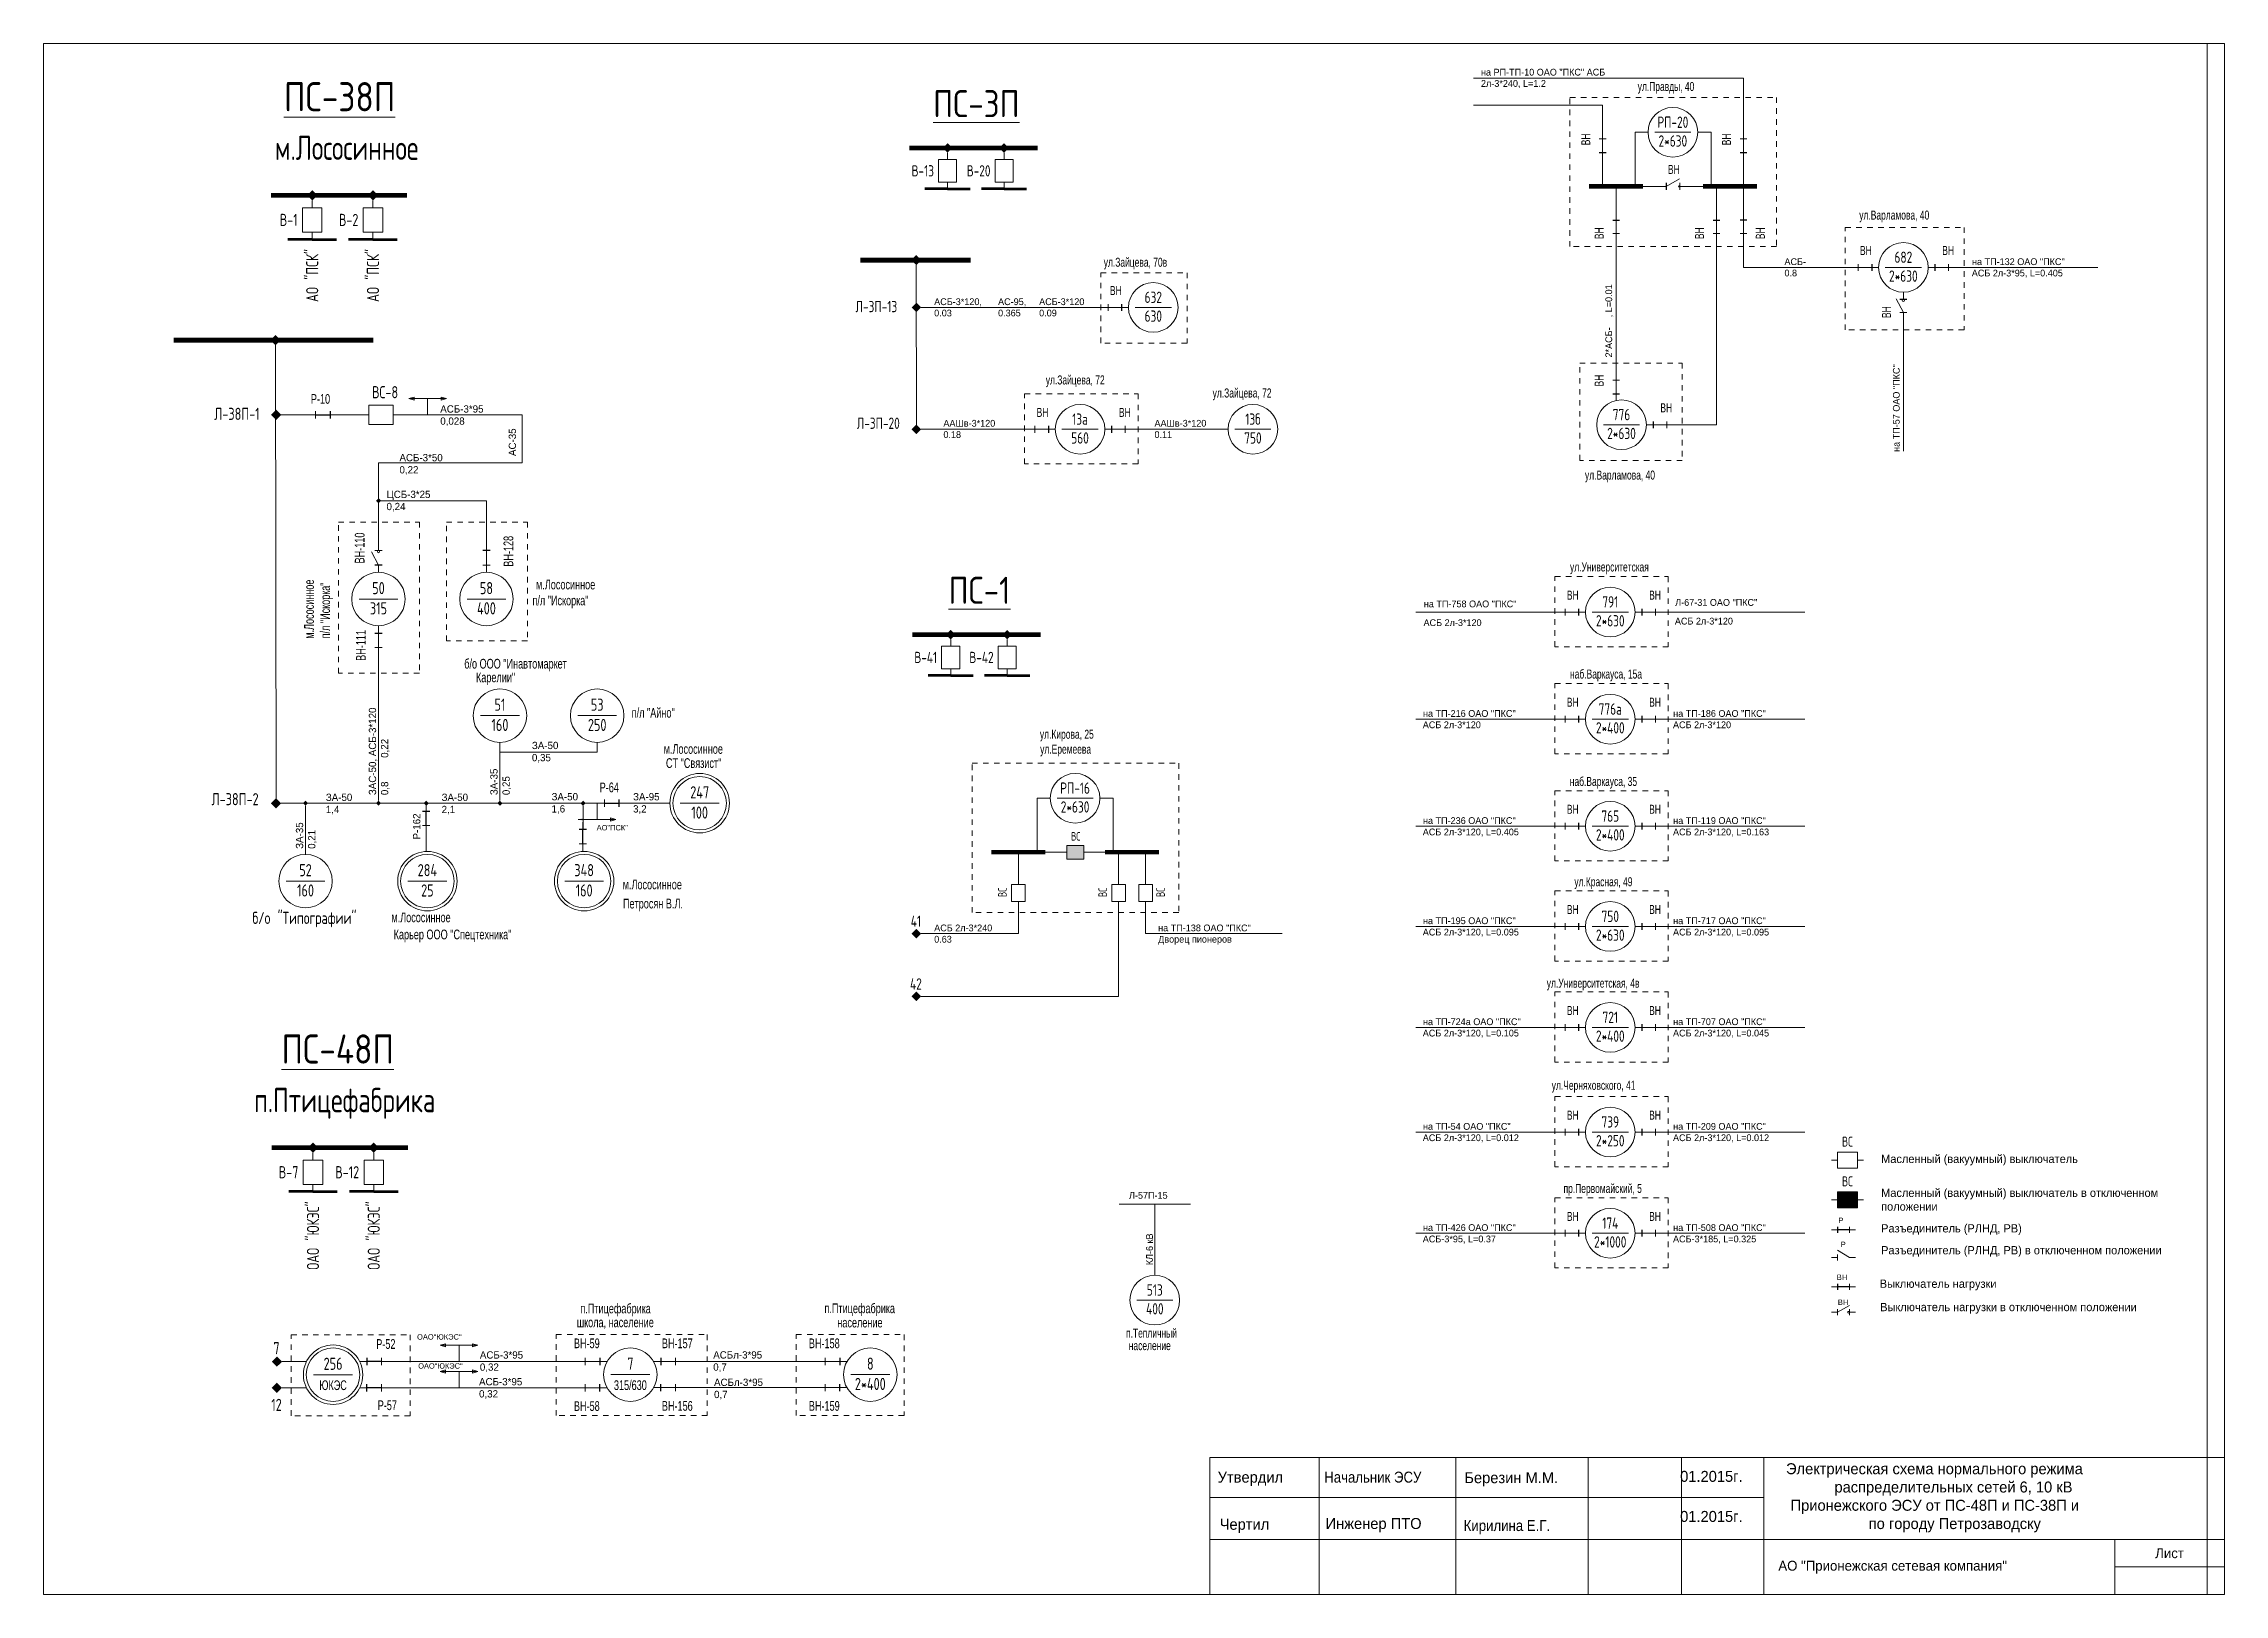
# Model space of a CAD drawing. Header units: millimetres. Extents: x 11 to 409, y 3 to 285.
import ezdxf
from ezdxf.enums import TextEntityAlignment as Align

# ---------------------------------------------------------------- set-up
doc = ezdxf.new("R2010")
doc.units = ezdxf.units.MM
doc.linetypes.add('JIS_02_1.0', pattern=[2, 1, -1])
for name, color, linetype, lineweight in [('10_КВ', 250, 'Continuous', 18), ('АТРИБУТЫ', 7, 'Continuous', 13), ('РАЗЪЕД_РУБИЛЬН', 150, 'Continuous', 13), ('ТЕКСТ', 7, 'Continuous', 13)]:
    doc.layers.add(name, color=color, linetype=linetype, lineweight=lineweight)
doc.layers.add('Слой1', color=7, linetype='Continuous', lineweight=13, plot=False)
doc.layers.add('СХ_ОПЕРАТИВНАЯ', color=10, linetype='Continuous')
doc.layers.add('ШУНТ_РАЗЪЕД', color=161, linetype='Continuous')
doc.styles.add('ATTRIB', font='txt.shx', dxfattribs={"width": 0.7, "height": 5})
doc.styles.add('PRINADLEGNOST', font='txt.shx', dxfattribs={"width": 0.7, "height": 7})
doc.styles.add('МП', font='txt.shx', dxfattribs={"width": 0.7, "height": 2.5})
doc.styles.add('ПС', font='txt.shx', dxfattribs={"width": 0.8, "height": 12})
doc.styles.add('ТЕКСТ_МОДЕЛИ', font='txt.shx', dxfattribs={"width": 0.7, "height": 5})

msp = doc.modelspace()

# ---------------------------------------------------------------- texts
at = {"layer": '10_КВ', "color": 7}
for s, insert, char_height, width, attachment_point in [('Масленный (вакуумный) выключатель', (346.44, 82.8), 1.5, 55.4937, 1), ('Масленный (вакуумный) выключатель в отключенном положении', (346.44, 76.61), 1.5, 55.4937, 1), ('Разъединитель (РЛНД, РВ)', (346.44, 70.13), 1.5, 55.4937, 1), ('Разъединитель (РЛНД, РВ) в отключенном положении', (346.44, 66.14), 1.5, 55.4937, 1), ('Выключатель нагрузки', (346.19, 60.03), 1.5, 55.4937, 1), ('ВН', (338.55, 56.39), 1, 55.4937, 1), ('Выключатель нагрузки в отключенном положении', (346.27, 55.77), 1.5, 55.4937, 1), ('Утвердил', (225.46, 25), 2, 17, 1), ('{\\W0.9;Начальник ЭСУ}', (244.89, 25), 2, 28.2382, 1), ('Березин М.М.', (270.44, 24.9), 2, 24.7074, 1), (' 01.2015г.', (309.05, 25.14), 2, 23.9771, 1), ('\\pi9.1668;Электрическая схема нормального режима \\P\\pi18;распределительных сетей 6, 10 кВ\\P\\pi10;Прионежского ЭСУ от ПС-48П и ПС-38П и\\P\\pi23.5; по городу Петрозаводску', (319.93, 26.53), 2, 84, 1), ('Чертил', (225.83, 16.4), 2, 17, 1), ('Инженер ПТО', (245.14, 16.54), 2, 23.9771, 1), ('{\\W0.9;Кирилина Е.Г.}', (270.32, 16.17), 2, 24.7074, 1), (' 01.2015г.', (309.05, 17.83), 2, 23.9771, 1), ('АО "Прионежская сетевая компания"', (327.7, 8.74), 1.8, 74.3787, 1), ('Лист', (399.03, 10.11), 1.8, 20, 5)]:
    msp.add_mtext(s, dxfattribs=dict(at, insert=insert, char_height=char_height, width=width, attachment_point=attachment_point))
at = {"layer": 'ТЕКСТ', "style": 'ТЕКСТ_МОДЕЛИ', "width": 0.7}
for s, p in [('АО "ПСК"', (60.36, 248)), ('АО "ПСК"', (71.44, 248)), ('ОАО "ЮКЭС"', (60.5, 74.3)), ('ОАО "ЮКЭС"', (71.58, 74.3))]:
    msp.add_text(s, height=2.216, rotation=90, dxfattribs=at).set_placement(p, align=Align.MIDDLE_RIGHT)
at = {"layer": 'ТЕКСТ'}
for s, insert, char_height, width, attachment_point in [('на РП-ТП-10 ОАО "ПКС" АСБ 2л-3*240, L=1.2', (273.47, 280.88), 1.2353, 27.3776, 1), ('АСБ-\\P0.8', (328.81, 246.31), 1.235, 20.041, 1), ('АСБ 2л-3*95, L=0.405', (362.97, 244.24), 1.2353, 23.0673, 1), ('на ТП-132 ОАО "ПКС"', (363.01, 246.31), 1.2353, 22.916, 1), ('АСБ-3*120,\\P0.03', (173.77, 239.01), 1.235, 20.041, 1), ('АС-95,\\P0.365', (185.42, 239.01), 1.235, 20.041, 1), ('АСБ-3*120\\P0.09', (192.91, 239.01), 1.235, 20.041, 1), ('АСБ-3*95\\P0,028', (83.71, 219.5), 1.329, 12.9479, 1), ('ААШв-3*120\\P0.18', (175.45, 216.84), 1.235, 20.041, 1), ('ААШв-3*120\\P0.11', (213.94, 216.84), 1.235, 20.041, 1), ('АСБ-3*50\\P0,22', (76.27, 210.62), 1.329, 12.9479, 1), ('ЦСБ-3*25\\P0,24', (73.91, 203.92), 1.329, 12.9479, 1), ('на ТП-758 ОАО "ПКС"', (263.05, 183.89), 1.2353, 22.916, 1), ('Л-67-31 ОАО "ПКС"', (308.89, 184.16), 1.2353, 22.916, 1), ('АСБ 2л-3*120', (263, 180.47), 1.2353, 22.916, 1), ('АСБ 2л-3*120', (308.83, 180.75), 1.2353, 22.916, 1), ('на ТП-216 ОАО "ПКС"', (262.9, 163.91), 1.2353, 22.916, 1), ('на ТП-186 ОАО "ПКС"', (308.52, 163.91), 1.2353, 22.916, 1), ('АСБ 2л-3*120', (262.86, 161.84), 1.2353, 23.0673, 1), ('АСБ 2л-3*120', (308.49, 161.84), 1.2353, 23.0673, 1), ('ЗА-50\\P0,35', (100.42, 158.12), 1.329, 12.9479, 1), ('ЗА-50\\P1,4', (62.84, 148.66), 1.329, 12.9479, 1), ('ЗА-50\\P2,1', (83.95, 148.66), 1.329, 12.9479, 1), ('ЗА-50\\P1,6', (104, 148.77), 1.329, 12.9479, 1), ('ЗА-95\\P3,2', (118.87, 148.77), 1.329, 12.9479, 1), ('на ТП-236 ОАО "ПКС"', (262.9, 144.37), 1.2353, 22.916, 1), ('на ТП-119 ОАО "ПКС"', (308.52, 144.37), 1.2353, 22.916, 1), ('АО"ПСК"', (112.23, 141.95), 0.985, 28.8923, 7), ('АСБ 2л-3*120, L=0.405', (262.86, 142.3), 1.2353, 23.0673, 1), ('АСБ 2л-3*120, L=0.163', (308.49, 142.3), 1.2353, 23.0673, 1), ('АСБ 2л-3*240\\P0.63', (173.77, 124.79), 1.2353, 20.041, 1), ('на ТП-138 ОАО "ПКС"\\PДворец пионеров', (214.61, 124.79), 1.2353, 22.916, 1), ('АСБ 2л-3*120, L=0.095', (262.86, 124.03), 1.2353, 23.0673, 1), ('на ТП-195 ОАО "ПКС"', (262.9, 126.1), 1.2353, 22.916, 1), ('АСБ 2л-3*120, L=0.095', (308.49, 124.03), 1.2353, 23.0673, 1), ('на ТП-717 ОАО "ПКС"', (308.52, 126.1), 1.2353, 22.916, 1), ('на ТП-724а ОАО "ПКС"', (262.9, 107.68), 1.2353, 29.2552, 1), ('на ТП-707 ОАО "ПКС"', (308.52, 107.68), 1.2353, 22.916, 1), ('АСБ 2л-3*120, L=0.105', (262.86, 105.61), 1.2353, 23.0673, 1), ('АСБ 2л-3*120, L=0.045', (308.49, 105.61), 1.2353, 23.0673, 1), ('на ТП-54 ОАО "ПКС"', (262.9, 88.59), 1.2353, 22.916, 1), ('на ТП-209 ОАО "ПКС"', (308.52, 88.59), 1.2353, 22.916, 1), ('АСБ 2л-3*120, L=0.012', (262.86, 86.52), 1.2353, 23.0673, 1), ('АСБ 2л-3*120, L=0.012', (308.49, 86.52), 1.2353, 23.0673, 1), ('Л-57П-15', (209.29, 76.01), 1.235, 22.916, 1), ('АСБ-3*95, L=0.37', (262.86, 68.06), 1.2353, 23.0673, 1), ('на ТП-426 ОАО "ПКС"', (262.9, 70.13), 1.2353, 22.916, 1), ('АСБ-3*185, L=0.325', (308.49, 68.06), 1.2353, 23.0673, 1), ('на ТП-508 ОАО "ПКС"', (308.52, 70.13), 1.2353, 22.916, 1), ('ОАО"ЮКЭС"', (79.48, 50.07), 0.985, 28.8923, 1), ('ОАО"ЮКЭС"', (79.68, 44.77), 0.985, 28.8923, 1), ('АСБ-3*95\\P0,32', (90.93, 46.95), 1.329, 11.4957, 1), ('АСБл-3*95\\P0,7', (133.48, 46.96), 1.329, 11.4957, 1), ('АСБ-3*95\\P0,32', (90.78, 42.07), 1.329, 11.4957, 1), ('АСБл-3*95\\P0,7', (133.63, 41.96), 1.329, 11.4957, 1)]:
    msp.add_mtext(s, dxfattribs=dict(at, insert=insert, char_height=char_height, width=width, attachment_point=attachment_point))
at = {"layer": 'ТЕКСТ', "attachment_point": 1, "rotation": 90}
for s, insert, char_height, width in [('2*АСБ-    , L=0.01', (296.16, 228.22), 1.2353, 20.041), ('на ТП-57 ОАО "ПКС"', (348.59, 211), 1.2353, 22.7354), ('АС-35', (96.19, 210.25), 1.329, 12.9479), ('ЗАС-50, АСБ-3*120\\P0,8^I   0,22', (70.68, 148.4), 1.3293, 26.429), ('ЗА-35\\P0,25', (92.83, 148.4), 1.329, 26.429), ('ЗА-35\\P0,21', (57.38, 138.6), 1.329, 26.429), ('Р-162', (78.74, 140.31), 1.329, 9.1967), ('КЛ-6 кВ', (212.41, 62.65), 1.235, 20.041)]:
    msp.add_mtext(s, dxfattribs=dict(at, insert=insert, char_height=char_height, width=width))
at = {"layer": 'ТЕКСТ', "color": 7, "insert": (339.06, 66.96), "char_height": 1, "width": 4.6504, "attachment_point": 1}
msp.add_mtext('Р', dxfattribs=at)

# ---------------------------------------------------------------- blocks, each defined once
blk = doc.blocks.new('ТРАНСФ_ПОДСТ')
at = {"color": 7}
blk.add_line((-8, -11), (8, -11), dxfattribs=at)
at = {"color": 0}
blk.add_circle((0, -11), 11, dxfattribs=at)
at = {"layer": 'АТРИБУТЫ', "style": 'ATTRIB', "width": 0.7, "flags": 4}
for tag, p in [('OBOZN', (0, -9)), ('MOCHNOCT', (0, -17.33))]:
    blk.add_attdef(tag, text='', height=5, dxfattribs=at).set_placement(p, align=Align.CENTER)
at = {"layer": 'АТРИБУТЫ', "style": 'ТЕКСТ_МОДЕЛИ', "width": 0.7}
blk.add_attdef('MESTO_1', text='', height=5, dxfattribs=at).set_placement((14, -11), align=Align.BOTTOM_LEFT)
blk.add_attdef('MESTO_2', text='', height=5, dxfattribs=at).set_placement((14, -12), align=Align.TOP_LEFT)
blk = doc.blocks.new('ВЫКЛ_НАГРУЗКИ')
at = {"color": 0, "linetype": 'ByBlock'}
for p, q in [((0, 0), (0, -3)), ((0, -9), (0, -12))]:
    blk.add_line(p, q, dxfattribs=at)
at = {"layer": 'РАЗЪЕД_РУБИЛЬН', "color": 0, "linetype": 'ByBlock'}
blk.add_line((-1.5, -3), (1.5, -3), dxfattribs=at)
at = {"layer": 'СХ_ОПЕРАТИВНАЯ', "color": 0, "linetype": 'ByBlock'}
blk.add_line((-1.5, -9), (1.5, -9), dxfattribs=at)
at = {"layer": 'РАЗЪЕД_РУБИЛЬН', "color": 7, "style": 'ATTRIB', "width": 0.7}
blk.add_attdef('ДИСП_НОМ', text='', height=5, dxfattribs=at).set_placement((-4.75, -6), align=Align.MIDDLE_RIGHT)
at = {"layer": 'РАЗЪЕД_РУБИЛЬН', "color": 7, "style": 'ATTRIB', "width": 0.7, "flags": 1}
blk.add_attdef('КОД', text='', height=5, dxfattribs=at).set_placement((-4.75, -12), align=Align.MIDDLE_RIGHT)
blk = doc.blocks.new('ПРИСОЕД_ШИНЕ')
at = {"color": 0}
blk.add_solid([(0, 2.12), (2.12, 0), (-2.12, 0), (0, -2.12)], dxfattribs=at)
at = {"layer": 'АТРИБУТЫ', "style": 'ATTRIB', "width": 0.7}
blk.add_attdef('ДИСП_НОМ', text='', height=5, dxfattribs=at).set_placement((0, 3.12), align=Align.CENTER)
blk = doc.blocks.new('НАЗВАНИЕ_ОБЪЕКТА')
at = {"layer": 'АТРИБУТЫ'}
for tag, height, style, width, p in [('НОМЕР-ПС', 12, 'ПС', 0.8, (0, 0)), ('МЕСТОПОЛОЖЕНИЕ', 10, 'МП', 0.7, (0, -22)), ('ПРИНАДЛЕЖНОСТЬ', 7, 'PRINADLEGNOST', 0.7, (0, -37))]:
    blk.add_attdef(tag, text='', height=height, dxfattribs=dict(at, style=style, width=width)).set_placement(p, align=Align.TOP_CENTER)
blk = doc.blocks.new('ВЫКЛЮЧАТЕЛЬ')
at = {"color": 0, "linetype": 'ByBlock'}
for p, q in [((0, 0), (0, -3)), ((0, -13), (0, -16))]:
    blk.add_line(p, q, dxfattribs=at)
blk.add_lwpolyline([(-4, -3), (4, -3), (4, -13), (-4, -13)], close=True, dxfattribs=at)
at = {"layer": 'АТРИБУТЫ', "style": 'ATTRIB', "width": 0.7}
blk.add_attdef('ДИСП_НОМ', text='', height=5, dxfattribs=at).set_placement((-6, -8), align=Align.MIDDLE_RIGHT)
at = {"layer": 'АТРИБУТЫ', "style": 'ATTRIB', "width": 0.7, "flags": 1}
blk.add_attdef('КОД', text='', height=5, dxfattribs=at).set_placement((-6, -14), align=Align.MIDDLE_RIGHT)
blk = doc.blocks.new('РАЗЪЕДИНИТЕЛЬ')
at = {"color": 0, "linetype": 'ByBlock'}
for p, q in [((0, 0), (0, -3)), ((0, -9), (0, -12))]:
    blk.add_line(p, q, dxfattribs=at)
at = {"layer": 'РАЗЪЕД_РУБИЛЬН', "color": 0, "linetype": 'ByBlock'}
blk.add_line((-1.5, -3), (1.5, -3), dxfattribs=at)
at = {"layer": 'СХ_ОПЕРАТИВНАЯ', "color": 0, "linetype": 'ByBlock'}
blk.add_line((-1.5, -9), (1.5, -9), dxfattribs=at)
at = {"layer": 'ШУНТ_РАЗЪЕД', "color": 0}
blk.add_line((0, -3), (0, -9), dxfattribs=at)
at = {"layer": 'РАЗЪЕД_РУБИЛЬН', "color": 7, "style": 'ATTRIB', "width": 0.7}
blk.add_attdef('ДИСП_НОМ', text='', height=5, dxfattribs=at).set_placement((-4.75, -6), align=Align.MIDDLE_RIGHT)
at = {"layer": 'РАЗЪЕД_РУБИЛЬН', "color": 7, "style": 'ATTRIB', "width": 0.7, "flags": 1}
blk.add_attdef('КОД', text='', height=5, dxfattribs=at).set_placement((-4.75, -12), align=Align.MIDDLE_RIGHT)
blk = doc.blocks.new('ОТВЕТВЛЕНИЕ')
at = {"color": 0, "linetype": 'ByBlock'}
blk.add_solid([(0, 1.06), (1.06, 0), (-1.06, 0), (0, -1.06)], dxfattribs=at)

# ---------------------------------------------------------------- hatches: boundary and pattern name
at = {"layer": '10_КВ'}
h = msp.add_hatch(color=256, dxfattribs=at)
h.paths.add_polyline_path([(84.84, 220.72), (83.86, 220.72), (83.86, 220.42)])
h.paths.add_polyline_path([(84.84, 220.72), (83.86, 221.01), (83.86, 220.72)])
h.paths.add_polyline_path([(78.93, 220.42), (78.93, 220.72), (77.95, 220.72)])
h.paths.add_polyline_path([(77.95, 220.72), (78.93, 220.72), (78.93, 221.01)])
h = msp.add_hatch(color=256, dxfattribs=at)
h.paths.add_polyline_path([(115.75, 143.96), (114.76, 143.96), (114.76, 144.26)])
h.paths.add_polyline_path([(115.75, 143.96), (114.76, 143.67), (114.76, 143.96)])
h.paths.add_polyline_path([(109.84, 144.26), (109.84, 143.96), (108.85, 143.96)])
h.paths.add_polyline_path([(108.85, 143.96), (109.84, 143.96), (109.84, 143.67)])
h = msp.add_hatch(color=256, dxfattribs=at)
h.dxf.hatch_style = 1
h.paths.add_polyline_path([(201.05, 136.73), (201.05, 139.22), (197.93, 139.22), (197.93, 136.73)])
edge = h.paths.add_edge_path()
edge.add_line((197.93, 137.98), (197, 137.98))
edge = h.paths.add_edge_path()
edge.add_line((201.99, 137.98), (201.05, 137.98))
h.paths.add_polyline_path([(198.24, 139.71), (200.84, 139.71), (200.84, 142.05), (198.24, 142.05)], flags=9)
msp.add_hatch(color=7, dxfattribs=at).paths.add_polyline_path([(338.47, 76.01), (338.47, 73.1), (342.11, 73.1), (342.11, 76.01)])
h = msp.add_hatch(color=256, dxfattribs=at)
h.paths.add_polyline_path([(90.58, 48.04), (89.59, 48.04), (89.59, 47.74)])
h.paths.add_polyline_path([(90.58, 48.04), (89.59, 48.33), (89.59, 48.04)])
h.paths.add_polyline_path([(84.67, 47.74), (84.67, 48.04), (83.69, 48.04)])
h.paths.add_polyline_path([(83.69, 48.04), (84.67, 48.04), (84.67, 48.33)])
h = msp.add_hatch(color=256, dxfattribs=at)
h.paths.add_polyline_path([(90.58, 43.24), (89.59, 43.24), (89.59, 42.95)])
h.paths.add_polyline_path([(90.58, 43.24), (89.59, 43.54), (89.59, 43.24)])
h.paths.add_polyline_path([(84.67, 42.95), (84.67, 43.24), (83.69, 43.24)])
h.paths.add_polyline_path([(83.69, 43.24), (84.67, 43.24), (84.67, 43.54)])

# ---------------------------------------------------------------- linework, layer by layer
for p, q in [((321.33, 279.15), (272.09, 279.15)), ((321.33, 269.31), (321.33, 279.15)), ((295.66, 274.23), (272.09, 274.23)), ((295.66, 269.31), (295.66, 274.23)), ((295.66, 265.6), (295.66, 268.07)), ((301.56, 259.44), (301.56, 269.29)), ((301.56, 269.29), (303.93, 269.29)), ((315.42, 269.29), (312.99, 269.29)), ((315.42, 259.44), (315.42, 269.29)), ((321.33, 265.6), (321.33, 269.31)), ((295.66, 259.44), (295.66, 264.36)), ((321.33, 259.44), (321.33, 264.36)), ((298.12, 254.52), (298.12, 259.44)), ((303.04, 259.44), (306, 259.44)), ((307.23, 259.44), (309.7, 260.8)), ((310.99, 259.44), (313.94, 259.44)), ((316.4, 254.52), (316.4, 259.44)), ((321.33, 254.52), (321.33, 259.44)), ((321.33, 250.81), (321.33, 254.52)), ((298.12, 250.81), (298.12, 253.28)), ((316.4, 250.81), (316.4, 253.28)), ((298.12, 249.58), (298.12, 244.65)), ((316.4, 249.58), (316.4, 244.65)), ((321.33, 249.58), (321.33, 244.65)), ((170.54, 215.1), (170.51, 245.04)), ((298.12, 244.65), (298.12, 225.31)), ((316.4, 244.65), (316.4, 215.95)), ((321.33, 244.65), (341.02, 244.65)), ((342.26, 244.65), (344.73, 244.65)), ((356.26, 244.65), (359.96, 244.65)), ((359.96, 244.65), (385.96, 244.65)), ((350.49, 236.42), (349.21, 238.89)), ((171.39, 237.35), (204.25, 237.35)), ((205.48, 237.35), (209.19, 237.35)), ((350.49, 235.18), (350.49, 211.13)), ((53.76, 146.9), (53.68, 230.45)), ((298.12, 221.61), (298.12, 224.08)), ((77.95, 220.72), (78.93, 221.01)), ((77.95, 220.72), (84.84, 220.72)), ((77.95, 220.72), (78.93, 220.42)), ((78.93, 221.01), (78.93, 220.42)), ((81.39, 220.72), (81.39, 217.76)), ((84.84, 220.72), (83.86, 221.01)), ((83.86, 221.01), (83.86, 220.42)), ((84.84, 220.72), (83.86, 220.42)), ((54.71, 217.76), (59.63, 217.76)), ((64.95, 217.76), (69.38, 217.76)), ((76.47, 217.76), (81.39, 217.76)), ((81.39, 217.76), (98.63, 217.76)), ((98.63, 217.76), (98.63, 208.98)), ((171.39, 215.12), (190.89, 215.12)), ((192.13, 215.12), (194.6, 215.12)), ((206.13, 215.12), (208.6, 215.12)), ((209.83, 215.12), (227.36, 215.12)), ((304.86, 215.95), (308.57, 215.95)), ((308.57, 215.95), (316.4, 215.95)), ((72.44, 208.98), (72.44, 202.09)), ((72.44, 208.98), (98.63, 208.98)), ((72.44, 202.09), (92.13, 202.09)), ((72.44, 190.37), (71.19, 192.79)), ((92.13, 193.03), (92.13, 190.37)), ((261.58, 181.78), (287.58, 181.78)), ((288.81, 181.78), (291.28, 181.78)), ((302.81, 181.78), (305.28, 181.78)), ((306.52, 181.78), (332.51, 181.78)), ((72.44, 177.96), (72.44, 173.97)), ((72.44, 169.54), (72.44, 173.97)), ((72.44, 169.54), (72.44, 147.39)), ((261.58, 162.25), (287.58, 162.25)), ((288.81, 162.25), (291.28, 162.25)), ((302.81, 162.25), (305.28, 162.25)), ((306.52, 162.25), (332.51, 162.25)), ((94.59, 156.25), (94.59, 158.02)), ((94.59, 147.39), (94.59, 156.25)), ((94.59, 156.25), (112.32, 156.25)), ((112.32, 156.25), (112.32, 158.02)), ((192.57, 137.98), (192.57, 147.82)), ((192.57, 147.82), (194.93, 147.82)), ((206.42, 147.82), (203.99, 147.82)), ((206.42, 137.98), (206.42, 147.82)), ((59.13, 146.92), (54.69, 146.92)), ((59.13, 146.92), (72.42, 146.92)), ((59.14, 137.58), (59.14, 146.45)), ((72.42, 146.92), (90.14, 146.92)), ((81.14, 138.12), (81.16, 146.45)), ((90.14, 146.92), (99.01, 146.92)), ((99.01, 146.92), (103.44, 146.92)), ((103.44, 146.92), (112.3, 146.92)), ((108.85, 143.96), (115.75, 143.96)), ((109.72, 138.12), (109.74, 146.45)), ((112.3, 143.96), (112.3, 146.92)), ((115.75, 143.96), (114.76, 144.26)), ((114.76, 143.67), (114.76, 144.26)), ((115.75, 143.96), (114.76, 143.67)), ((117.62, 146.92), (125.59, 146.92)), ((261.58, 142.72), (287.58, 142.72)), ((288.81, 142.72), (291.28, 142.72)), ((302.81, 142.72), (305.28, 142.72)), ((306.52, 142.72), (332.51, 142.72)), ((189.12, 133.05), (189.12, 137.98)), ((194.04, 137.98), (197, 137.98)), ((201.99, 137.98), (204.94, 137.98)), ((207.4, 133.05), (207.4, 137.98)), ((212.33, 133.05), (212.33, 137.98)), ((189.12, 123.14), (189.12, 128.06)), ((207.4, 111.69), (207.4, 128.06)), ((212.33, 123.14), (212.33, 128.06)), ((261.58, 124.44), (287.58, 124.44)), ((288.81, 124.44), (291.28, 124.44)), ((302.81, 124.44), (305.28, 124.44)), ((306.52, 124.44), (332.51, 124.44)), ((171.39, 123.14), (189.12, 123.14)), ((212.33, 123.14), (237.22, 123.14)), ((171.39, 111.69), (207.4, 111.69)), ((261.58, 106.02), (287.58, 106.02)), ((288.81, 106.02), (291.28, 106.02)), ((302.81, 106.02), (305.28, 106.02)), ((306.52, 106.02), (332.51, 106.02)), ((261.58, 86.94), (287.58, 86.94)), ((288.81, 86.94), (291.28, 86.94)), ((302.81, 86.94), (305.28, 86.94)), ((306.52, 86.94), (332.51, 86.94)), ((214, 73.81), (207.5, 73.81)), ((214, 60.81), (214, 73.81)), ((214, 73.81), (220.5, 73.81)), ((261.58, 68.48), (287.58, 68.48)), ((288.81, 68.48), (291.28, 68.48)), ((302.81, 68.48), (305.28, 68.48)), ((306.52, 68.48), (332.51, 68.48)), ((83.69, 48.04), (84.67, 48.33)), ((83.69, 48.04), (90.58, 48.04)), ((83.69, 48.04), (84.67, 47.74)), ((84.67, 48.33), (84.67, 47.74)), ((87.13, 48.04), (87.13, 45.08)), ((90.58, 48.04), (89.59, 48.33)), ((89.59, 48.33), (89.59, 47.74)), ((90.58, 48.04), (89.59, 47.74)), ((54.87, 45.08), (59.3, 45.08)), ((74.33, 45.08), (108.8, 45.08)), ((110.13, 45.08), (112.78, 45.08)), ((123.95, 45.08), (127.94, 45.08)), ((127.94, 45.08), (152.55, 45.08)), ((153.88, 45.08), (157.24, 45.08)), ((54.87, 40.29), (59.3, 40.29)), ((74.33, 40.29), (108.8, 40.29)), ((83.69, 43.24), (84.67, 43.54)), ((83.69, 43.24), (90.58, 43.24)), ((83.69, 43.24), (84.67, 42.95)), ((84.67, 43.54), (84.67, 42.95)), ((87.13, 43.24), (87.13, 40.29)), ((90.58, 43.24), (89.59, 43.54)), ((89.59, 43.54), (89.59, 42.95)), ((90.58, 43.24), (89.59, 42.95)), ((110.13, 40.29), (112.78, 40.29)), ((123.95, 40.32), (126.61, 40.32)), ((127.94, 40.32), (152.55, 40.32)), ((153.88, 40.32), (157.05, 40.32))]:
    msp.add_line(p, q, dxfattribs=at)
at = {"layer": '10_КВ', "lineweight": 100}
for p, q in [((176.21, 258.98), (172.09, 258.98)), ((176.21, 258.98), (180.33, 258.98)), ((186.51, 258.98), (182.39, 258.98)), ((186.51, 258.98), (190.62, 258.98)), ((60.36, 249.77), (55.93, 249.77)), ((60.36, 249.77), (64.79, 249.77)), ((71.44, 249.77), (67, 249.77)), ((71.44, 249.77), (75.87, 249.77)), ((176.78, 170.21), (172.66, 170.21)), ((176.78, 170.21), (180.9, 170.21)), ((187.08, 170.21), (182.96, 170.21)), ((187.08, 170.21), (191.19, 170.21)), ((60.5, 76.07), (56.07, 76.07)), ((60.5, 76.07), (64.93, 76.07)), ((71.58, 76.07), (67.15, 76.07)), ((71.58, 76.07), (76.01, 76.07))]:
    msp.add_line(p, q, dxfattribs=at)
at = {"layer": '10_КВ', "color": 7}
for p, q in [((337.37, 64.07), (338.47, 64.07)), ((338.47, 64.07), (338.47, 64.62)), ((338.47, 64.07), (338.47, 63.52)), ((340.65, 64.07), (338.48, 65.38)), ((340.65, 64.07), (341.75, 64.07)), ((337.37, 54.08), (338.47, 54.08)), ((338.47, 54.08), (340.67, 55.32)), ((338.47, 53.54), (338.47, 54.63)), ((340.65, 53.54), (340.65, 54.63)), ((341.75, 54.08), (340.65, 54.08)), ((409.03, 27.61), (224.03, 27.61)), ((224.03, 27.61), (224.03, 2.61)), ((243.98, 27.61), (243.98, 2.61)), ((268.86, 27.61), (268.86, 2.61)), ((293.03, 27.61), (293.03, 2.61)), ((310.03, 27.61), (310.03, 2.61)), ((325.03, 27.61), (325.03, 2.61)), ((325.03, 20.3), (224.03, 20.3)), ((409.03, 12.61), (224.03, 12.61)), ((389.03, 2.61), (389.03, 12.61)), ((389.03, 7.61), (409.03, 7.61))]:
    msp.add_line(p, q, dxfattribs=at)
at = {"layer": '10_КВ', "linetype": 'Continuous'}
msp.add_lwpolyline([(11.38, 2.61), (409.03, 2.61), (409.03, 285.47), (11.38, 285.47)], close=True, dxfattribs=at)
at = {"layer": '10_КВ', "linetype": 'JIS_02_1.0'}
for points in [[(289.69, 275.67), (327.36, 275.67), (327.36, 248.44), (289.69, 248.44)], [(180.69, 154.21), (218.36, 154.21), (218.36, 126.97), (180.69, 126.97)]]:
    msp.add_lwpolyline(points, close=True, dxfattribs=at)
at = {"layer": '10_КВ'}
for points, const_width in [([(192.63, 266.44), (169.23, 266.44)], 0.824), ([(303.04, 259.44), (293.19, 259.44)], 0.824), ([(323.79, 259.44), (313.94, 259.44)], 0.824), ([(77.66, 257.8), (52.85, 257.8)], 0.886), ([(180.42, 245.98), (160.32, 245.98)], 0.886), ([(71.53, 231.39), (35.09, 231.39)], 0.886), ([(193.2, 177.67), (169.8, 177.67)], 0.824), ([(194.04, 137.98), (184.2, 137.98)], 0.824), ([(214.79, 137.98), (204.94, 137.98)], 0.824), ([(77.81, 84.1), (52.99, 84.1)], 0.886)]:
    msp.add_lwpolyline(points, dxfattribs=dict(at, const_width=const_width))
for centre, radius in [((309.6, 259.44), 0.103), ((350.49, 238.67), 0.215), ((72.44, 192.82), 0.206)]:
    msp.add_circle(centre, radius, dxfattribs=at)
at = {"layer": '10_КВ', "color": 7}
msp.add_circle((340.5, 54.08), 0.154, dxfattribs=at)
at = {"layer": 'Слой1', "color": 3}
msp.add_line((405.9, 285.47), (405.9, 2.61), dxfattribs=at)
msp.add_lwpolyline([(405.9, 2.61), (405.9, 285.47)], dxfattribs=at)
at = {"layer": 'ТЕКСТ'}
for p, q in [((72.44, 202.09), (72.44, 194.36)), ((92.13, 202.09), (92.13, 194.36))]:
    msp.add_line(p, q, dxfattribs=at)
at = {"layer": 'ТЕКСТ', "linetype": 'JIS_02_1.0'}
for points in [[(339.91, 251.95), (361.57, 251.95), (361.57, 233.24), (339.91, 233.24)], [(204.13, 243.66), (219.88, 243.66), (219.88, 230.86), (204.13, 230.86)], [(291.47, 227.19), (310.18, 227.19), (310.18, 209.46), (291.47, 209.46)], [(210.94, 208.81), (190.26, 208.81), (190.26, 221.61), (210.94, 221.61)], [(65.14, 170.63), (65.14, 198.2), (79.91, 198.2), (79.91, 170.63)], [(84.83, 176.54), (84.83, 198.2), (99.6, 198.2), (99.6, 176.54)], [(307.63, 175.47), (286.95, 175.47), (286.95, 188.27), (307.63, 188.27)], [(307.63, 155.93), (286.95, 155.93), (286.95, 168.74), (307.63, 168.74)], [(307.63, 136.4), (286.95, 136.4), (286.95, 149.2), (307.63, 149.2)], [(307.63, 118.12), (286.95, 118.12), (286.95, 130.92), (307.63, 130.92)], [(307.63, 99.7), (286.95, 99.7), (286.95, 112.51), (307.63, 112.51)], [(307.63, 80.62), (286.95, 80.62), (286.95, 93.42), (307.63, 93.42)], [(307.63, 62.16), (286.95, 62.16), (286.95, 74.96), (307.63, 74.96)], [(56.53, 49.98), (78.2, 49.98), (78.2, 35.21), (56.53, 35.21)], [(104.83, 50), (132.4, 50), (132.4, 35.23), (104.83, 35.23)], [(148.59, 50), (168.28, 50), (168.28, 35.23), (148.59, 35.23)]]:
    msp.add_lwpolyline(points, close=True, dxfattribs=at)
at = {"layer": 'ТЕКСТ'}
for centre in [(131.01, 146.92), (81.36, 132.71), (109.94, 132.71), (64.16, 42.68)]:
    msp.add_circle(centre, 5.42, dxfattribs=at)

# ---------------------------------------------------------------- block references
at = {"layer": '10_КВ'}
ref = msp.add_blockref('НАЗВАНИЕ_ОБЪЕКТА', (66.64, 278.44), dxfattribs=dict(at, xscale=-0.4431120238653354, yscale=0.4431120238652794, zscale=0.4431120238652906))
ref.add_attrib('НОМЕР-ПС', '%%UПС-38П', dxfattribs={"layer": 'АТРИБУТЫ', "height": 5.317, "style": 'ПС', "width": 0.8}).set_placement((65.36, 278.44), align=Align.TOP_CENTER)
ref.add_attrib('МЕСТОПОЛОЖЕНИЕ', 'м.Лососинное', dxfattribs={"layer": 'АТРИБУТЫ', "height": 4.4311, "style": 'МП', "width": 0.7}).set_placement((66.64, 268.69), align=Align.TOP_CENTER)
ref = msp.add_blockref('ТРАНСФ_ПОДСТ', (308.46, 273.82), dxfattribs=dict(at, xscale=0.4117751415376097, yscale=0.4117751415376097, zscale=0.4117751415376097))
ref.add_attrib('MESTO_1', 'ул.Правды, 40', dxfattribs={"layer": 'АТРИБУТЫ', "height": 1.6471, "width": 0.7}).set_placement((302.05, 276.34), align=Align.BOTTOM_LEFT)
ref.add_attrib('OBOZN', 'РП-20', dxfattribs={"layer": 'АТРИБУТЫ', "height": 2.059, "style": 'ATTRIB', "width": 0.7, "flags": 4}).set_placement((308.46, 270.11), align=Align.CENTER)
ref.add_attrib('MOCHNOCT', '2*630', dxfattribs={"layer": 'АТРИБУТЫ', "height": 2.059, "style": 'ATTRIB', "width": 0.7, "flags": 4}).set_placement((308.46, 266.68), align=Align.CENTER)
ref = msp.add_blockref('НАЗВАНИЕ_ОБЪЕКТА', (182.64, 276.99), dxfattribs=dict(at, xscale=-0.4117751415376097, yscale=0.4117751415375258, zscale=0.4117751415375375))
ref.add_attrib('НОМЕР-ПС', '%%UПС-3П', dxfattribs={"layer": 'АТРИБУТЫ', "height": 4.941, "style": 'ПС', "width": 0.8}).set_placement((181.46, 276.99), align=Align.TOP_CENTER)
for name, p, xscale, yscale, zscale in [('ПРИСОЕД_ШИНЕ', (176.21, 266.44), -0.4117751415376097, 0.4117751415375258, 0.4117751415375375), ('ПРИСОЕД_ШИНЕ', (186.51, 266.44), -0.4117751415376097, 0.4117751415375258, 0.4117751415375375), ('ПРИСОЕД_ШИНЕ', (60.36, 257.8), -0.4431120238653354, 0.4431120238652794, 0.4431120238652906), ('ПРИСОЕД_ШИНЕ', (71.44, 257.8), -0.4431120238653354, 0.4431120238652794, 0.4431120238652906), ('ПРИСОЕД_ШИНЕ', (170.51, 245.98), -0.4431120238653354, 0.4431120238652794, 0.4431120238652906), ('ПРИСОЕД_ШИНЕ', (53.68, 231.39), -0.4431120238653354, 0.4431120238652794, 0.4431120238652906), ('ОТВЕТВЛЕНИЕ', (72.45, 202.09), 0.4431120238653354, 0.4431120238653354, 0.4431120238653354), ('ПРИСОЕД_ШИНЕ', (176.78, 177.67), -0.4117751415376097, 0.4117751415375258, 0.4117751415375375), ('ПРИСОЕД_ШИНЕ', (187.08, 177.67), -0.4117751415376097, 0.4117751415375258, 0.4117751415375375), ('ОТВЕТВЛЕНИЕ', (59.14, 146.92), 0.4431120238653354, 0.4431120238653354, 0.4431120238653354), ('ОТВЕТВЛЕНИЕ', (72.44, 146.92), 0.4431120238653354, 0.4431120238653354, 0.4431120238653354), ('ОТВЕТВЛЕНИЕ', (81.16, 146.92), 0.4431120238653354, 0.4431120238653354, 0.4431120238653354), ('ОТВЕТВЛЕНИЕ', (94.59, 146.92), 0.4431120238653354, 0.4431120238653354, 0.4431120238653354), ('ОТВЕТВЛЕНИЕ', (109.74, 146.92), 0.4431120238653354, 0.4431120238653354, 0.4431120238653354), ('ПРИСОЕД_ШИНЕ', (60.5, 84.1), -0.4431120238653354, 0.4431120238652794, 0.4431120238652906), ('ПРИСОЕД_ШИНЕ', (71.58, 84.1), -0.4431120238653354, 0.4431120238652794, 0.4431120238652906)]:
    msp.add_blockref(name, p, dxfattribs=dict(at, xscale=xscale, yscale=yscale, zscale=zscale))
ref = msp.add_blockref('ВЫКЛ_НАГРУЗКИ', (295.66, 269.31), dxfattribs=dict(at, xscale=0.4117751415376097, yscale=0.4117751415376097, zscale=0.4117751415376097))
ref.add_attrib('ДИСП_НОМ', 'ВН', dxfattribs={"layer": 'РАЗЪЕД_РУБИЛЬН', "color": 7, "height": 1.647, "rotation": 90, "width": 0.7}).set_placement((292.57, 268), align=Align.MIDDLE)
ref = msp.add_blockref('ВЫКЛ_НАГРУЗКИ', (321.33, 269.31), dxfattribs=dict(at, xscale=0.4117751415376097, yscale=0.4117751415376097, zscale=0.4117751415376097))
ref.add_attrib('ДИСП_НОМ', 'ВН', dxfattribs={"layer": 'РАЗЪЕД_РУБИЛЬН', "color": 7, "height": 1.647, "rotation": 90, "width": 0.7}).set_placement((318.24, 268), align=Align.MIDDLE)
for p, xscale, yscale, zscale, values in [((176.21, 265.56), 0.4117751415376097, 0.4117751415376097, 0.4117751415376097, {'ДИСП_НОМ': 'В-13'}), ((186.51, 265.56), 0.4117751415376097, 0.4117751415376097, 0.4117751415376097, {'ДИСП_НОМ': 'В-20'}), ((60.36, 256.86), 0.4431120238653354, 0.4431120238653354, 0.4431120238653354, {'ДИСП_НОМ': 'В-1'}), ((71.44, 256.86), 0.4431120238653354, 0.4431120238653354, 0.4431120238653354, {'ДИСП_НОМ': 'В-2'}), ((176.78, 176.8), 0.4117751415376097, 0.4117751415376097, 0.4117751415376097, {'ДИСП_НОМ': 'В-41'}), ((187.08, 176.8), 0.4117751415376097, 0.4117751415376097, 0.4117751415376097, {'ДИСП_НОМ': 'В-42'}), ((60.5, 83.16), 0.4431120238653354, 0.4431120238653354, 0.4431120238653354, {'ДИСП_НОМ': 'В-7'}), ((71.58, 83.16), 0.4431120238653354, 0.4431120238653354, 0.4431120238653354, {'ДИСП_НОМ': 'В-12'})]:
    msp.add_blockref('ВЫКЛЮЧАТЕЛЬ', p, dxfattribs=dict(at, xscale=xscale, yscale=yscale, zscale=zscale)).add_auto_attribs(values)
ref = msp.add_blockref('ВЫКЛ_НАГРУЗКИ', (310.94, 259.44), dxfattribs=dict(at, xscale=0.4117751415375397, yscale=0.4117751415375397, zscale=0.4117751415375397, rotation=270))
ref.add_attrib('ДИСП_НОМ', 'ВН', dxfattribs={"layer": 'РАЗЪЕД_РУБИЛЬН', "color": 7, "height": 1.647, "width": 0.7}).set_placement((308.64, 262.53), align=Align.MIDDLE)
ref = msp.add_blockref('ВЫКЛ_НАГРУЗКИ', (298.12, 249.58), dxfattribs=dict(at, xscale=-0.4117751415376097, yscale=0.4117751415375397, zscale=0.4117751415375375, rotation=180))
ref.add_attrib('ДИСП_НОМ', 'ВН', dxfattribs={"layer": 'РАЗЪЕД_РУБИЛЬН', "color": 7, "height": 1.647, "rotation": 90, "width": 0.7}).set_placement((295.03, 250.88), align=Align.MIDDLE)
ref = msp.add_blockref('ВЫКЛ_НАГРУЗКИ', (316.4, 249.58), dxfattribs=dict(at, xscale=-0.4117751415376097, yscale=0.4117751415375397, zscale=0.4117751415375375, rotation=180))
ref.add_attrib('ДИСП_НОМ', 'ВН', dxfattribs={"layer": 'РАЗЪЕД_РУБИЛЬН', "color": 7, "height": 1.647, "rotation": 90, "width": 0.7}).set_placement((313.31, 250.88), align=Align.MIDDLE)
ref = msp.add_blockref('ВЫКЛ_НАГРУЗКИ', (321.33, 249.58), dxfattribs=dict(at, xscale=0.4117751415376657, yscale=0.4117751415376657, zscale=0.4117751415376657, rotation=180))
ref.add_attrib('ДИСП_НОМ', 'ВН', dxfattribs={"layer": 'РАЗЪЕД_РУБИЛЬН', "color": 7, "height": 1.647, "rotation": 90, "width": 0.7}).set_placement((324.41, 250.88), align=Align.MIDDLE)
ref = msp.add_blockref('ТРАНСФ_ПОДСТ', (350.49, 249.18), dxfattribs=dict(at, xscale=0.4117751415376097, yscale=0.4117751415376097, zscale=0.4117751415376097))
ref.add_attrib('MESTO_2', 'ул.Варламова, 40', dxfattribs={"layer": 'АТРИБУТЫ', "height": 1.6471, "width": 0.7}).set_placement((342.45, 255.02), align=Align.TOP_LEFT)
ref.add_attrib('OBOZN', '682', dxfattribs={"layer": 'АТРИБУТЫ', "height": 2.059, "style": 'ATTRIB', "width": 0.7, "flags": 4}).set_placement((350.49, 245.48), align=Align.CENTER)
ref.add_attrib('MOCHNOCT', '2*630', dxfattribs={"layer": 'АТРИБУТЫ', "height": 2.059, "style": 'ATTRIB', "width": 0.7, "flags": 4}).set_placement((350.49, 242.04), align=Align.CENTER)
ref = msp.add_blockref('ТРАНСФ_ПОДСТ', (213.72, 241.88), dxfattribs=dict(at, xscale=0.4117751415376097, yscale=0.4117751415376097, zscale=0.4117751415376097))
ref.add_attrib('MESTO_2', 'ул.Зайцева, 70в', dxfattribs={"layer": 'АТРИБУТЫ', "height": 1.6471, "width": 0.7}).set_placement((204.69, 246.42), align=Align.TOP_LEFT)
ref.add_attrib('OBOZN', '632', dxfattribs={"layer": 'АТРИБУТЫ', "height": 2.059, "style": 'ATTRIB', "width": 0.7, "flags": 4}).set_placement((213.72, 238.17), align=Align.CENTER)
ref.add_attrib('MOCHNOCT', '630', dxfattribs={"layer": 'АТРИБУТЫ', "height": 2.059, "style": 'ATTRIB', "width": 0.7, "flags": 4}).set_placement((213.72, 234.74), align=Align.CENTER)
ref = msp.add_blockref('ВЫКЛ_НАГРУЗКИ', (341.02, 244.65), dxfattribs=dict(at, xscale=-0.4117751415375397, yscale=0.4117751415375397, zscale=0.4117751415375375, rotation=90))
ref.add_attrib('ДИСП_НОМ', 'ВН', dxfattribs={"layer": 'РАЗЪЕД_РУБИЛЬН', "color": 7, "height": 1.647, "width": 0.7}).set_placement((344.73, 247.74), align=Align.MIDDLE_RIGHT)
ref = msp.add_blockref('ВЫКЛ_НАГРУЗКИ', (359.96, 244.65), dxfattribs=dict(at, xscale=0.4117751415375397, yscale=0.4117751415375397, zscale=0.4117751415375397, rotation=270))
ref.add_attrib('ДИСП_НОМ', 'ВН', dxfattribs={"layer": 'РАЗЪЕД_РУБИЛЬН', "color": 7, "height": 1.647, "width": 0.7}).set_placement((358.66, 247.74), align=Align.MIDDLE)
ref = msp.add_blockref('ВЫКЛ_НАГРУЗКИ', (204.25, 237.35), dxfattribs=dict(at, xscale=-0.4117751415375258, yscale=0.4117751415375258, zscale=0.4117751415375375, rotation=90))
ref.add_attrib('ДИСП_НОМ', 'ВН', dxfattribs={"layer": 'РАЗЪЕД_РУБИЛЬН', "color": 7, "height": 1.647, "width": 0.7}).set_placement((207.96, 240.44), align=Align.MIDDLE_RIGHT)
ref = msp.add_blockref('ВЫКЛ_НАГРУЗКИ', (350.49, 235.18), dxfattribs=dict(at, xscale=-0.4117751415376097, yscale=0.4117751415375397, zscale=0.4117751415375375, rotation=180))
ref.add_attrib('ДИСП_НОМ', 'ВН', dxfattribs={"layer": 'РАЗЪЕД_РУБИЛЬН', "color": 7, "height": 1.647, "rotation": 90, "width": 0.7}).set_placement((347.4, 236.49), align=Align.MIDDLE)
at = {"layer": '10_КВ', "linetype": 'Continuous'}
ref = msp.add_blockref('ПРИСОЕД_ШИНЕ', (170.52, 237.35), dxfattribs=dict(at, xscale=0.4117751415376097, yscale=0.4117751415376097, zscale=0.4117751415376097))
ref.add_attrib('ДИСП_НОМ', 'Л-3П-13', dxfattribs={"layer": 'АТРИБУТЫ', "height": 2.059, "style": 'ATTRIB', "width": 0.7}).set_placement((163.22, 236.48), align=Align.CENTER)
at = {"layer": '10_КВ'}
ref = msp.add_blockref('ВЫКЛЮЧАТЕЛЬ', (76.47, 217.76), dxfattribs=dict(at, xscale=-0.4431120238652794, yscale=0.4431120238652794, zscale=0.4431120238652906, rotation=270))
ref.add_attrib('ДИСП_НОМ', 'ВС-8', dxfattribs={"layer": 'АТРИБУТЫ', "height": 2.216, "style": 'ATTRIB', "width": 0.7}).set_placement((76.03, 221.89), align=Align.MIDDLE_RIGHT)
ref = msp.add_blockref('ТРАНСФ_ПОДСТ', (200.36, 219.65), dxfattribs=dict(at, xscale=0.4117751415376097, yscale=0.4117751415376097, zscale=0.4117751415376097))
ref.add_attrib('MESTO_2', 'ул.Зайцева, 72', dxfattribs={"layer": 'АТРИБУТЫ', "height": 1.6471, "width": 0.7}).set_placement((194.12, 224.95), align=Align.TOP_LEFT)
ref.add_attrib('OBOZN', '13а', dxfattribs={"layer": 'АТРИБУТЫ', "height": 2.059, "style": 'ATTRIB', "width": 0.7, "flags": 4}).set_placement((200.36, 215.95), align=Align.CENTER)
ref.add_attrib('MOCHNOCT', '560', dxfattribs={"layer": 'АТРИБУТЫ', "height": 2.059, "style": 'ATTRIB', "width": 0.7, "flags": 4}).set_placement((200.36, 212.51), align=Align.CENTER)
ref = msp.add_blockref('ТРАНСФ_ПОДСТ', (231.89, 219.65), dxfattribs=dict(at, xscale=0.4117751415376097, yscale=0.4117751415376097, zscale=0.4117751415376097))
ref.add_attrib('MESTO_2', 'ул.Зайцева, 72', dxfattribs={"layer": 'АТРИБУТЫ', "height": 1.6471, "width": 0.7}).set_placement((224.54, 222.57), align=Align.TOP_LEFT)
ref.add_attrib('OBOZN', '13б', dxfattribs={"layer": 'АТРИБУТЫ', "height": 2.059, "style": 'ATTRIB', "width": 0.7, "flags": 4}).set_placement((231.89, 215.95), align=Align.CENTER)
ref.add_attrib('MOCHNOCT', '750', dxfattribs={"layer": 'АТРИБУТЫ', "height": 2.059, "style": 'ATTRIB', "width": 0.7, "flags": 4}).set_placement((231.89, 212.51), align=Align.CENTER)
ref = msp.add_blockref('ВЫКЛ_НАГРУЗКИ', (298.12, 225.31), dxfattribs=dict(at, xscale=0.4117751415376097, yscale=0.4117751415376097, zscale=0.4117751415376097))
ref.add_attrib('ДИСП_НОМ', 'ВН', dxfattribs={"layer": 'РАЗЪЕД_РУБИЛЬН', "color": 7, "height": 1.647, "rotation": 90, "width": 0.7}).set_placement((295.03, 224.01), align=Align.MIDDLE)
at = {"layer": '10_КВ', "linetype": 'Continuous'}
ref = msp.add_blockref('ПРИСОЕД_ШИНЕ', (53.77, 217.76), dxfattribs=dict(at, xscale=0.4431120238653354, yscale=0.4431120238653354, zscale=0.4431120238653354))
ref.add_attrib('ДИСП_НОМ', 'Л-38П-1', dxfattribs={"layer": 'АТРИБУТЫ', "height": 2.216, "style": 'ATTRIB', "width": 0.7}).set_placement((46.64, 216.83), align=Align.CENTER)
at = {"layer": '10_КВ'}
ref = msp.add_blockref('РАЗЪЕДИНИТЕЛЬ', (59.63, 217.76), dxfattribs=dict(at, xscale=-0.4431120238652794, yscale=0.4431120238652794, zscale=0.4431120238652906, rotation=90))
ref.add_attrib('ДИСП_НОМ', 'Р-10', dxfattribs={"layer": 'РАЗЪЕД_РУБИЛЬН', "color": 7, "height": 1.772, "width": 0.7}).set_placement((63.62, 220.66), align=Align.MIDDLE_RIGHT)
ref = msp.add_blockref('ВЫКЛ_НАГРУЗКИ', (190.89, 215.12), dxfattribs=dict(at, xscale=-0.4117751415375258, yscale=0.4117751415375258, zscale=0.4117751415375375, rotation=90))
ref.add_attrib('ДИСП_НОМ', 'ВН', dxfattribs={"layer": 'РАЗЪЕД_РУБИЛЬН', "color": 7, "height": 1.647, "width": 0.7}).set_placement((194.6, 218.21), align=Align.MIDDLE_RIGHT)
ref = msp.add_blockref('ВЫКЛ_НАГРУЗКИ', (209.83, 215.12), dxfattribs=dict(at, xscale=0.4117751415375258, yscale=0.4117751415375258, zscale=0.4117751415375258, rotation=270))
ref.add_attrib('ДИСП_НОМ', 'ВН', dxfattribs={"layer": 'РАЗЪЕД_РУБИЛЬН', "color": 7, "height": 1.647, "width": 0.7}).set_placement((208.53, 218.21), align=Align.MIDDLE)
ref = msp.add_blockref('ТРАНСФ_ПОДСТ', (299.1, 220.48), dxfattribs=dict(at, xscale=0.4117751415376097, yscale=0.4117751415376097, zscale=0.4117751415376097))
ref.add_attrib('MESTO_2', 'ул.Варламова, 40', dxfattribs={"layer": 'АТРИБУТЫ', "height": 1.6471, "width": 0.7}).set_placement((292.44, 207.6), align=Align.TOP_LEFT)
ref.add_attrib('OBOZN', '776', dxfattribs={"layer": 'АТРИБУТЫ', "height": 2.059, "style": 'ATTRIB', "width": 0.7, "flags": 4}).set_placement((299.1, 216.77), align=Align.CENTER)
ref.add_attrib('MOCHNOCT', '2*630', dxfattribs={"layer": 'АТРИБУТЫ', "height": 2.059, "style": 'ATTRIB', "width": 0.7, "flags": 4}).set_placement((299.1, 213.34), align=Align.CENTER)
ref = msp.add_blockref('ВЫКЛ_НАГРУЗКИ', (308.57, 215.95), dxfattribs=dict(at, xscale=0.4117751415375397, yscale=0.4117751415375397, zscale=0.4117751415375397, rotation=270))
ref.add_attrib('ДИСП_НОМ', 'ВН', dxfattribs={"layer": 'РАЗЪЕД_РУБИЛЬН', "color": 7, "height": 1.647, "width": 0.7}).set_placement((307.26, 219.04), align=Align.MIDDLE)
at = {"layer": '10_КВ', "linetype": 'Continuous'}
ref = msp.add_blockref('ПРИСОЕД_ШИНЕ', (170.52, 215.12), dxfattribs=dict(at, xscale=0.4117751415376097, yscale=0.4117751415376097, zscale=0.4117751415376097))
ref.add_attrib('ДИСП_НОМ', 'Л-3П-20', dxfattribs={"layer": 'АТРИБУТЫ', "height": 2.059, "style": 'ATTRIB', "width": 0.7}).set_placement((163.57, 215.2), align=Align.CENTER)
at = {"layer": '10_КВ'}
ref = msp.add_blockref('ВЫКЛ_НАГРУЗКИ', (72.44, 194.36), dxfattribs=dict(at, xscale=0.4431120238653354, yscale=0.4431120238653354, zscale=0.4431120238653354))
ref.add_attrib('ДИСП_НОМ', 'ВН-110', dxfattribs={"layer": 'РАЗЪЕД_РУБИЛЬН', "color": 7, "height": 1.772, "rotation": 90, "width": 0.7}).set_placement((69.9, 193.47), align=Align.CENTER)
ref = msp.add_blockref('ВЫКЛ_НАГРУЗКИ', (92.13, 189.04), dxfattribs=dict(at, xscale=0.4431120238653354, yscale=0.4431120238653354, zscale=0.4431120238653354, rotation=180))
ref.add_attrib('ДИСП_НОМ', 'ВН-128', dxfattribs={"layer": 'РАЗЪЕД_РУБИЛЬН', "color": 7, "height": 1.772, "rotation": 90, "width": 0.7}).set_placement((97.02, 192.87), align=Align.CENTER)
ref = msp.add_blockref('ТРАНСФ_ПОДСТ', (72.44, 189.04), dxfattribs=dict(at, xscale=0.4431120238653354, yscale=0.4431120238653354, zscale=0.4431120238653354))
ref.add_attrib('MESTO_1', 'м.Лососинное', dxfattribs={"layer": 'АТРИБУТЫ', "height": 1.7724, "rotation": 90, "width": 0.7}).set_placement((61.19, 176.92), align=Align.BOTTOM_LEFT)
ref.add_attrib('MESTO_2', 'п/л "Искорка"', dxfattribs={"layer": 'АТРИБУТЫ', "height": 1.7724, "rotation": 90, "width": 0.7}).set_placement((61.83, 176.98), align=Align.TOP_LEFT)
ref.add_attrib('OBOZN', '50', dxfattribs={"layer": 'АТРИБУТЫ', "height": 2.216, "style": 'ATTRIB', "width": 0.7, "flags": 4}).set_placement((72.44, 185.05), align=Align.CENTER)
ref.add_attrib('MOCHNOCT', '315', dxfattribs={"layer": 'АТРИБУТЫ', "height": 2.216, "style": 'ATTRIB', "width": 0.7, "flags": 4}).set_placement((72.44, 181.36), align=Align.CENTER)
ref = msp.add_blockref('ТРАНСФ_ПОДСТ', (92.13, 189.04), dxfattribs=dict(at, xscale=0.4431120238653354, yscale=0.4431120238653354, zscale=0.4431120238653354))
ref.add_attrib('MESTO_1', 'м.Лососинное', dxfattribs={"layer": 'АТРИБУТЫ', "height": 1.7724, "width": 0.7}).set_placement((101.17, 185.39), align=Align.BOTTOM_LEFT)
ref.add_attrib('MESTO_2', 'п/л "Искорка"', dxfattribs={"layer": 'АТРИБУТЫ', "height": 1.7724, "width": 0.7}).set_placement((100.52, 184.78), align=Align.TOP_LEFT)
ref.add_attrib('OBOZN', '58', dxfattribs={"layer": 'АТРИБУТЫ', "height": 2.216, "style": 'ATTRIB', "width": 0.7, "flags": 4}).set_placement((92.13, 185.05), align=Align.CENTER)
ref.add_attrib('MOCHNOCT', '400', dxfattribs={"layer": 'АТРИБУТЫ', "height": 2.216, "style": 'ATTRIB', "width": 0.7, "flags": 4}).set_placement((92.13, 181.36), align=Align.CENTER)
ref = msp.add_blockref('НАЗВАНИЕ_ОБЪЕКТА', (183.21, 188.22), dxfattribs=dict(at, xscale=-0.4117751415376097, yscale=0.4117751415375258, zscale=0.4117751415375375))
ref.add_attrib('НОМЕР-ПС', '%%UПС-1', dxfattribs={"layer": 'АТРИБУТЫ', "height": 4.941, "style": 'ПС', "width": 0.8}).set_placement((182.03, 188.22), align=Align.TOP_CENTER)
ref = msp.add_blockref('ТРАНСФ_ПОДСТ', (297.05, 186.31), dxfattribs=dict(at, xscale=0.4117751415376097, yscale=0.4117751415376097, zscale=0.4117751415376097))
ref.add_attrib('MESTO_2', 'ул.Университетская', dxfattribs={"layer": 'АТРИБУТЫ', "height": 1.6471, "width": 0.7}).set_placement((289.71, 190.84), align=Align.TOP_LEFT)
ref.add_attrib('OBOZN', '791', dxfattribs={"layer": 'АТРИБУТЫ', "height": 2.059, "style": 'ATTRIB', "width": 0.7, "flags": 4}).set_placement((297.05, 182.61), align=Align.CENTER)
ref.add_attrib('MOCHNOCT', '2*630', dxfattribs={"layer": 'АТРИБУТЫ', "height": 2.059, "style": 'ATTRIB', "width": 0.7, "flags": 4}).set_placement((297.05, 179.17), align=Align.CENTER)
ref = msp.add_blockref('ВЫКЛ_НАГРУЗКИ', (287.58, 181.78), dxfattribs=dict(at, xscale=-0.4117751415375397, yscale=0.4117751415375397, zscale=0.4117751415375375, rotation=90))
ref.add_attrib('ДИСП_НОМ', 'ВН', dxfattribs={"layer": 'РАЗЪЕД_РУБИЛЬН', "color": 7, "height": 1.647, "width": 0.7}).set_placement((291.28, 184.87), align=Align.MIDDLE_RIGHT)
ref = msp.add_blockref('ВЫКЛ_НАГРУЗКИ', (306.52, 181.78), dxfattribs=dict(at, xscale=0.4117751415375397, yscale=0.4117751415375397, zscale=0.4117751415375397, rotation=270))
ref.add_attrib('ДИСП_НОМ', 'ВН', dxfattribs={"layer": 'РАЗЪЕД_РУБИЛЬН', "color": 7, "height": 1.647, "width": 0.7}).set_placement((305.21, 184.87), align=Align.MIDDLE)
ref = msp.add_blockref('ВЫКЛ_НАГРУЗКИ', (72.44, 173.97), dxfattribs=dict(at, xscale=-0.4431120238653354, yscale=0.4431120238652794, zscale=0.4431120238652906, rotation=180))
ref.add_attrib('ДИСП_НОМ', 'ВН-111', dxfattribs={"layer": 'РАЗЪЕД_РУБИЛЬН', "color": 7, "height": 1.772, "rotation": 90, "width": 0.7}).set_placement((70.13, 175.7), align=Align.CENTER)
ref = msp.add_blockref('ТРАНСФ_ПОДСТ', (94.59, 167.77), dxfattribs=dict(at, xscale=0.4431120238653354, yscale=0.4431120238653354, zscale=0.4431120238653354))
ref.add_attrib('MESTO_1', 'б/о ООО "Инавтомаркет ', dxfattribs={"layer": 'АТРИБУТЫ', "height": 1.7724, "width": 0.7}).set_placement((88.08, 170.95), align=Align.BOTTOM_LEFT)
ref.add_attrib('MESTO_2', 'Карелии"', dxfattribs={"layer": 'АТРИБУТЫ', "height": 1.772, "width": 0.7}).set_placement((90.22, 170.76), align=Align.TOP_LEFT)
ref.add_attrib('OBOZN', '51', dxfattribs={"layer": 'АТРИБУТЫ', "height": 2.216, "style": 'ATTRIB', "width": 0.7, "flags": 4}).set_placement((94.59, 163.78), align=Align.CENTER)
ref.add_attrib('MOCHNOCT', '160', dxfattribs={"layer": 'АТРИБУТЫ', "height": 2.216, "style": 'ATTRIB', "width": 0.7, "flags": 4}).set_placement((94.59, 160.09), align=Align.CENTER)
ref = msp.add_blockref('ТРАНСФ_ПОДСТ', (297.05, 166.78), dxfattribs=dict(at, xscale=0.4117751415376097, yscale=0.4117751415376097, zscale=0.4117751415376097))
ref.add_attrib('MESTO_2', 'наб.Варкауса, 15а', dxfattribs={"layer": 'АТРИБУТЫ', "height": 1.6471, "width": 0.7}).set_placement((289.71, 171.31), align=Align.TOP_LEFT)
ref.add_attrib('OBOZN', '776а', dxfattribs={"layer": 'АТРИБУТЫ', "height": 2.059, "style": 'ATTRIB', "width": 0.7, "flags": 4}).set_placement((297.05, 163.07), align=Align.CENTER)
ref.add_attrib('MOCHNOCT', '2*400', dxfattribs={"layer": 'АТРИБУТЫ', "height": 2.059, "style": 'ATTRIB', "width": 0.7, "flags": 4}).set_placement((297.05, 159.64), align=Align.CENTER)
ref = msp.add_blockref('ТРАНСФ_ПОДСТ', (112.32, 167.77), dxfattribs=dict(at, xscale=0.4431120238653354, yscale=0.4431120238653354, zscale=0.4431120238653354))
ref.add_attrib('MESTO_1', 'п/л "Айно"', dxfattribs={"layer": 'АТРИБУТЫ', "height": 1.772, "width": 0.7}).set_placement((118.62, 162), align=Align.BOTTOM_LEFT)
ref.add_attrib('OBOZN', '53', dxfattribs={"layer": 'АТРИБУТЫ', "height": 2.216, "style": 'ATTRIB', "width": 0.7, "flags": 4}).set_placement((112.32, 163.78), align=Align.CENTER)
ref.add_attrib('MOCHNOCT', '250', dxfattribs={"layer": 'АТРИБУТЫ', "height": 2.216, "style": 'ATTRIB', "width": 0.7, "flags": 4}).set_placement((112.32, 160.09), align=Align.CENTER)
ref = msp.add_blockref('ВЫКЛ_НАГРУЗКИ', (287.58, 162.25), dxfattribs=dict(at, xscale=-0.4117751415375397, yscale=0.4117751415375397, zscale=0.4117751415375375, rotation=90))
ref.add_attrib('ДИСП_НОМ', 'ВН', dxfattribs={"layer": 'РАЗЪЕД_РУБИЛЬН', "color": 7, "height": 1.647, "width": 0.7}).set_placement((291.28, 165.34), align=Align.MIDDLE_RIGHT)
ref = msp.add_blockref('ВЫКЛ_НАГРУЗКИ', (306.52, 162.25), dxfattribs=dict(at, xscale=0.4117751415375397, yscale=0.4117751415375397, zscale=0.4117751415375397, rotation=270))
ref.add_attrib('ДИСП_НОМ', 'ВН', dxfattribs={"layer": 'РАЗЪЕД_РУБИЛЬН', "color": 7, "height": 1.647, "width": 0.7}).set_placement((305.21, 165.34), align=Align.MIDDLE)
ref = msp.add_blockref('ТРАНСФ_ПОДСТ', (199.46, 152.35), dxfattribs=dict(at, xscale=0.4117751415376097, yscale=0.4117751415376097, zscale=0.4117751415376097))
ref.add_attrib('MESTO_1', 'ул.Кирова, 25', dxfattribs={"layer": 'АТРИБУТЫ', "height": 1.6471, "width": 0.7}).set_placement((193.05, 158.19), align=Align.BOTTOM_LEFT)
ref.add_attrib('MESTO_2', 'ул.Еремеева', dxfattribs={"layer": 'АТРИБУТЫ', "height": 1.6471, "width": 0.7}).set_placement((193.09, 157.6), align=Align.TOP_LEFT)
ref.add_attrib('OBOZN', 'РП-16', dxfattribs={"layer": 'АТРИБУТЫ', "height": 2.059, "style": 'ATTRIB', "width": 0.7, "flags": 4}).set_placement((199.46, 148.65), align=Align.CENTER)
ref.add_attrib('MOCHNOCT', '2*630', dxfattribs={"layer": 'АТРИБУТЫ', "height": 2.059, "style": 'ATTRIB', "width": 0.7, "flags": 4}).set_placement((199.46, 145.21), align=Align.CENTER)
ref = msp.add_blockref('ТРАНСФ_ПОДСТ', (131.01, 151.79), dxfattribs=dict(at, xscale=0.4431120238653354, yscale=0.4431120238653354, zscale=0.4431120238653354))
ref.add_attrib('MESTO_1', 'м.Лососинное', dxfattribs={"layer": 'АТРИБУТЫ', "height": 1.7724, "width": 0.7}).set_placement((124.45, 155.4), align=Align.BOTTOM_LEFT)
ref.add_attrib('MESTO_2', 'СТ "Связист"', dxfattribs={"layer": 'АТРИБУТЫ', "height": 1.7724, "width": 0.7}).set_placement((124.86, 155.13), align=Align.TOP_LEFT)
ref.add_attrib('OBOZN', '247', dxfattribs={"layer": 'АТРИБУТЫ', "height": 2.216, "style": 'ATTRIB', "width": 0.7, "flags": 4}).set_placement((131.01, 147.8), align=Align.CENTER)
ref.add_attrib('MOCHNOCT', '100', dxfattribs={"layer": 'АТРИБУТЫ', "height": 2.216, "style": 'ATTRIB', "width": 0.7, "flags": 4}).set_placement((131.01, 144.11), align=Align.CENTER)
ref = msp.add_blockref('ТРАНСФ_ПОДСТ', (297.05, 147.25), dxfattribs=dict(at, xscale=0.4117751415376097, yscale=0.4117751415376097, zscale=0.4117751415376097))
ref.add_attrib('MESTO_2', 'наб.Варкауса, 35', dxfattribs={"layer": 'АТРИБУТЫ', "height": 1.6471, "width": 0.7}).set_placement((289.67, 151.72), align=Align.TOP_LEFT)
ref.add_attrib('OBOZN', '765', dxfattribs={"layer": 'АТРИБУТЫ', "height": 2.059, "style": 'ATTRIB', "width": 0.7, "flags": 4}).set_placement((297.05, 143.54), align=Align.CENTER)
ref.add_attrib('MOCHNOCT', '2*400', dxfattribs={"layer": 'АТРИБУТЫ', "height": 2.059, "style": 'ATTRIB', "width": 0.7, "flags": 4}).set_placement((297.05, 140.11), align=Align.CENTER)
at = {"layer": '10_КВ', "linetype": 'Continuous'}
ref = msp.add_blockref('ПРИСОЕД_ШИНЕ', (53.75, 146.92), dxfattribs=dict(at, xscale=0.4431120238653354, yscale=0.4431120238653354, zscale=0.4431120238653354))
ref.add_attrib('ДИСП_НОМ', 'Л-38П-2', dxfattribs={"layer": 'АТРИБУТЫ', "height": 2.216, "style": 'ATTRIB', "width": 0.7}).set_placement((46.3, 146.55), align=Align.CENTER)
at = {"layer": '10_КВ'}
ref = msp.add_blockref('РАЗЪЕДИНИТЕЛЬ', (112.3, 146.92), dxfattribs=dict(at, xscale=-0.4431120238652794, yscale=0.4431120238652794, zscale=0.4431120238652906, rotation=90))
ref.add_attrib('ДИСП_НОМ', 'Р-64', dxfattribs={"layer": 'РАЗЪЕД_РУБИЛЬН', "color": 7, "height": 1.772, "width": 0.7}).set_placement((116.28, 149.81), align=Align.MIDDLE_RIGHT)
at = {"layer": '10_КВ', "xscale": -0.4431120238652794, "yscale": 0.4431120238652794, "zscale": 0.4431120238652906}
for p, rotation in [((112.3, 146.92), 90), ((81.16, 141.5), 180), ((109.73, 138.17), 180)]:
    msp.add_blockref('РАЗЪЕДИНИТЕЛЬ', p, dxfattribs=dict(at, rotation=rotation))
at = {"layer": '10_КВ'}
ref = msp.add_blockref('ВЫКЛ_НАГРУЗКИ', (287.58, 142.72), dxfattribs=dict(at, xscale=-0.4117751415375397, yscale=0.4117751415375397, zscale=0.4117751415375375, rotation=90))
ref.add_attrib('ДИСП_НОМ', 'ВН', dxfattribs={"layer": 'РАЗЪЕД_РУБИЛЬН', "color": 7, "height": 1.647, "width": 0.7}).set_placement((291.28, 145.81), align=Align.MIDDLE_RIGHT)
ref = msp.add_blockref('ВЫКЛ_НАГРУЗКИ', (306.52, 142.72), dxfattribs=dict(at, xscale=0.4117751415375397, yscale=0.4117751415375397, zscale=0.4117751415375397, rotation=270))
ref.add_attrib('ДИСП_НОМ', 'ВН', dxfattribs={"layer": 'РАЗЪЕД_РУБИЛЬН', "color": 7, "height": 1.647, "width": 0.7}).set_placement((305.21, 145.81), align=Align.MIDDLE)
ref = msp.add_blockref('ВЫКЛЮЧАТЕЛЬ', (201.99, 137.98), dxfattribs=dict(at, xscale=-0.3119508648011652, yscale=0.3119508648011652, zscale=0.3119508648011647, rotation=270))
ref.add_attrib('ДИСП_НОМ', 'ВС', dxfattribs={"layer": 'АТРИБУТЫ', "height": 1.56, "style": 'ATTRIB', "width": 0.7}).set_placement((200.45, 140.88), align=Align.MIDDLE_RIGHT)
ref = msp.add_blockref('ТРАНСФ_ПОДСТ', (59.14, 137.58), dxfattribs=dict(at, xscale=0.4431120238653354, yscale=0.4431120238653354, zscale=0.4431120238653354))
ref.add_attrib('MESTO_1', 'б/о "Типографии"', dxfattribs={"layer": 'АТРИБУТЫ', "height": 2.2156, "style": 'ТЕКСТ_МОДЕЛИ', "width": 0.7}).set_placement((49.46, 124.23), align=Align.BOTTOM_LEFT)
ref.add_attrib('OBOZN', '52', dxfattribs={"layer": 'АТРИБУТЫ', "height": 2.216, "style": 'ATTRIB', "width": 0.7, "flags": 4}).set_placement((59.14, 133.6), align=Align.CENTER)
ref.add_attrib('MOCHNOCT', '160', dxfattribs={"layer": 'АТРИБУТЫ', "height": 2.216, "style": 'ATTRIB', "width": 0.7, "flags": 4}).set_placement((59.14, 129.9), align=Align.CENTER)
ref = msp.add_blockref('ТРАНСФ_ПОДСТ', (81.36, 137.58), dxfattribs=dict(at, xscale=0.4431120238653354, yscale=0.4431120238653354, zscale=0.4431120238653354))
ref.add_attrib('MESTO_1', 'м.Лососинное', dxfattribs={"layer": 'АТРИБУТЫ', "height": 1.7724, "width": 0.7}).set_placement((74.8, 124.68), align=Align.BOTTOM_LEFT)
ref.add_attrib('MESTO_2', 'Карьер ООО "Спецтехника"', dxfattribs={"layer": 'АТРИБУТЫ', "height": 1.7724, "width": 0.7}).set_placement((75.21, 123.87), align=Align.TOP_LEFT)
ref.add_attrib('OBOZN', '284', dxfattribs={"layer": 'АТРИБУТЫ', "height": 2.216, "style": 'ATTRIB', "width": 0.7, "flags": 4}).set_placement((81.36, 133.6), align=Align.CENTER)
ref.add_attrib('MOCHNOCT', '25', dxfattribs={"layer": 'АТРИБУТЫ', "height": 2.216, "style": 'ATTRIB', "width": 0.7, "flags": 4}).set_placement((81.36, 129.9), align=Align.CENTER)
ref = msp.add_blockref('ТРАНСФ_ПОДСТ', (109.94, 137.58), dxfattribs=dict(at, xscale=0.4431120238653354, yscale=0.4431120238653354, zscale=0.4431120238653354))
ref.add_attrib('MESTO_1', 'м.Лососинное', dxfattribs={"layer": 'АТРИБУТЫ', "height": 1.7724, "width": 0.7}).set_placement((116.97, 130.68), align=Align.BOTTOM_LEFT)
ref.add_attrib('MESTO_2', 'Петросян В.Л.', dxfattribs={"layer": 'АТРИБУТЫ', "height": 1.7724, "width": 0.7}).set_placement((117.02, 129.5), align=Align.TOP_LEFT)
ref.add_attrib('OBOZN', '348', dxfattribs={"layer": 'АТРИБУТЫ', "height": 2.216, "style": 'ATTRIB', "width": 0.7, "flags": 4}).set_placement((109.94, 133.6), align=Align.CENTER)
ref.add_attrib('MOCHNOCT', '160', dxfattribs={"layer": 'АТРИБУТЫ', "height": 2.216, "style": 'ATTRIB', "width": 0.7, "flags": 4}).set_placement((109.94, 129.9), align=Align.CENTER)
ref = msp.add_blockref('ВЫКЛЮЧАТЕЛЬ', (189.12, 133.05), dxfattribs=dict(at, xscale=-0.3119508648011092, yscale=0.3119508648011092, zscale=0.3119508648011647))
ref.add_attrib('ДИСП_НОМ', 'ВС', dxfattribs={"layer": 'АТРИБУТЫ', "height": 1.56, "rotation": 90, "style": 'ATTRIB', "width": 0.7}).set_placement((186.21, 131.51), align=Align.MIDDLE_RIGHT)
ref = msp.add_blockref('ВЫКЛЮЧАТЕЛЬ', (207.4, 133.05), dxfattribs=dict(at, xscale=-0.3119508648011092, yscale=0.3119508648011092, zscale=0.3119508648011647))
ref.add_attrib('ДИСП_НОМ', 'ВС', dxfattribs={"layer": 'АТРИБУТЫ', "height": 1.56, "rotation": 90, "style": 'ATTRIB', "width": 0.7}).set_placement((204.5, 131.51), align=Align.MIDDLE_RIGHT)
ref = msp.add_blockref('ВЫКЛЮЧАТЕЛЬ', (212.33, 133.05), dxfattribs=dict(at, xscale=-0.3119508648011092, yscale=0.3119508648011092, zscale=0.3119508648011647))
ref.add_attrib('ДИСП_НОМ', 'ВС', dxfattribs={"layer": 'АТРИБУТЫ', "height": 1.56, "rotation": 90, "style": 'ATTRIB', "width": 0.7}).set_placement((215.05, 131.51), align=Align.MIDDLE_RIGHT)
ref = msp.add_blockref('ТРАНСФ_ПОДСТ', (297.05, 128.97), dxfattribs=dict(at, xscale=0.4117751415376097, yscale=0.4117751415376097, zscale=0.4117751415376097))
ref.add_attrib('MESTO_2', 'ул.Красная, 49', dxfattribs={"layer": 'АТРИБУТЫ', "height": 1.6471, "width": 0.7}).set_placement((290.5, 133.42), align=Align.TOP_LEFT)
ref.add_attrib('OBOZN', '750', dxfattribs={"layer": 'АТРИБУТЫ', "height": 2.059, "style": 'ATTRIB', "width": 0.7, "flags": 4}).set_placement((297.05, 125.26), align=Align.CENTER)
ref.add_attrib('MOCHNOCT', '2*630', dxfattribs={"layer": 'АТРИБУТЫ', "height": 2.059, "style": 'ATTRIB', "width": 0.7, "flags": 4}).set_placement((297.05, 121.83), align=Align.CENTER)
ref = msp.add_blockref('ВЫКЛ_НАГРУЗКИ', (287.58, 124.44), dxfattribs=dict(at, xscale=-0.4117751415375397, yscale=0.4117751415375397, zscale=0.4117751415375375, rotation=90))
ref.add_attrib('ДИСП_НОМ', 'ВН', dxfattribs={"layer": 'РАЗЪЕД_РУБИЛЬН', "color": 7, "height": 1.647, "width": 0.7}).set_placement((291.28, 127.53), align=Align.MIDDLE_RIGHT)
ref = msp.add_blockref('ВЫКЛ_НАГРУЗКИ', (306.52, 124.44), dxfattribs=dict(at, xscale=0.4117751415375397, yscale=0.4117751415375397, zscale=0.4117751415375397, rotation=270))
ref.add_attrib('ДИСП_НОМ', 'ВН', dxfattribs={"layer": 'РАЗЪЕД_РУБИЛЬН', "color": 7, "height": 1.647, "width": 0.7}).set_placement((305.21, 127.53), align=Align.MIDDLE)
at = {"layer": '10_КВ', "linetype": 'Continuous'}
ref = msp.add_blockref('ПРИСОЕД_ШИНЕ', (170.52, 123.14), dxfattribs=dict(at, xscale=0.4117751415376097, yscale=0.4117751415376097, zscale=0.4117751415376097))
ref.add_attrib('ДИСП_НОМ', '41', dxfattribs={"layer": 'АТРИБУТЫ', "height": 2.059, "style": 'ATTRIB', "width": 0.7}).set_placement((170.44, 124.37), align=Align.CENTER)
ref = msp.add_blockref('ПРИСОЕД_ШИНЕ', (170.52, 111.69), dxfattribs=dict(at, xscale=0.4117751415376097, yscale=0.4117751415376097, zscale=0.4117751415376097))
ref.add_attrib('ДИСП_НОМ', '42', dxfattribs={"layer": 'АТРИБУТЫ', "height": 2.059, "style": 'ATTRIB', "width": 0.7}).set_placement((170.44, 112.93), align=Align.CENTER)
at = {"layer": '10_КВ'}
ref = msp.add_blockref('ТРАНСФ_ПОДСТ', (297.05, 110.55), dxfattribs=dict(at, xscale=0.4117751415376097, yscale=0.4117751415376097, zscale=0.4117751415376097))
ref.add_attrib('MESTO_2', 'ул.Университетская, 4в', dxfattribs={"layer": 'АТРИБУТЫ', "height": 1.6471, "width": 0.7}).set_placement((285.47, 114.92), align=Align.TOP_LEFT)
ref.add_attrib('OBOZN', '721', dxfattribs={"layer": 'АТРИБУТЫ', "height": 2.059, "style": 'ATTRIB', "width": 0.7, "flags": 4}).set_placement((297.05, 106.84), align=Align.CENTER)
ref.add_attrib('MOCHNOCT', '2*400', dxfattribs={"layer": 'АТРИБУТЫ', "height": 2.059, "style": 'ATTRIB', "width": 0.7, "flags": 4}).set_placement((297.05, 103.41), align=Align.CENTER)
ref = msp.add_blockref('ВЫКЛ_НАГРУЗКИ', (287.58, 106.02), dxfattribs=dict(at, xscale=-0.4117751415375397, yscale=0.4117751415375397, zscale=0.4117751415375375, rotation=90))
ref.add_attrib('ДИСП_НОМ', 'ВН', dxfattribs={"layer": 'РАЗЪЕД_РУБИЛЬН', "color": 7, "height": 1.647, "width": 0.7}).set_placement((291.28, 109.11), align=Align.MIDDLE_RIGHT)
ref = msp.add_blockref('ВЫКЛ_НАГРУЗКИ', (306.52, 106.02), dxfattribs=dict(at, xscale=0.4117751415375397, yscale=0.4117751415375397, zscale=0.4117751415375397, rotation=270))
ref.add_attrib('ДИСП_НОМ', 'ВН', dxfattribs={"layer": 'РАЗЪЕД_РУБИЛЬН', "color": 7, "height": 1.647, "width": 0.7}).set_placement((305.21, 109.11), align=Align.MIDDLE)
ref = msp.add_blockref('НАЗВАНИЕ_ОБЪЕКТА', (66.29, 104.74), dxfattribs=dict(at, xscale=-0.4431120238653354, yscale=0.4431120238652794, zscale=0.4431120238652906))
ref.add_attrib('НОМЕР-ПС', '%%UПС-48П', dxfattribs={"layer": 'АТРИБУТЫ', "height": 5.317, "style": 'ПС', "width": 0.8}).set_placement((65.01, 104.74), align=Align.TOP_CENTER)
ref.add_attrib('МЕСТОПОЛОЖЕНИЕ', 'п.Птицефабрика', dxfattribs={"layer": 'АТРИБУТЫ', "height": 4.4311, "style": 'МП', "width": 0.7}).set_placement((66.29, 94.99), align=Align.TOP_CENTER)
ref = msp.add_blockref('ТРАНСФ_ПОДСТ', (297.05, 91.47), dxfattribs=dict(at, xscale=0.4117751415376097, yscale=0.4117751415376097, zscale=0.4117751415376097))
ref.add_attrib('MESTO_2', 'ул.Черняховского, 41', dxfattribs={"layer": 'АТРИБУТЫ', "height": 1.6471, "width": 0.7}).set_placement((286.37, 96.29), align=Align.TOP_LEFT)
ref.add_attrib('OBOZN', '739', dxfattribs={"layer": 'АТРИБУТЫ', "height": 2.059, "style": 'ATTRIB', "width": 0.7, "flags": 4}).set_placement((297.05, 87.76), align=Align.CENTER)
ref.add_attrib('MOCHNOCT', '2*250', dxfattribs={"layer": 'АТРИБУТЫ', "height": 2.059, "style": 'ATTRIB', "width": 0.7, "flags": 4}).set_placement((297.05, 84.33), align=Align.CENTER)
ref = msp.add_blockref('ВЫКЛ_НАГРУЗКИ', (287.58, 86.94), dxfattribs=dict(at, xscale=-0.4117751415375397, yscale=0.4117751415375397, zscale=0.4117751415375375, rotation=90))
ref.add_attrib('ДИСП_НОМ', 'ВН', dxfattribs={"layer": 'РАЗЪЕД_РУБИЛЬН', "color": 7, "height": 1.647, "width": 0.7}).set_placement((291.28, 90.02), align=Align.MIDDLE_RIGHT)
ref = msp.add_blockref('ВЫКЛ_НАГРУЗКИ', (306.52, 86.94), dxfattribs=dict(at, xscale=0.4117751415375397, yscale=0.4117751415375397, zscale=0.4117751415375397, rotation=270))
ref.add_attrib('ДИСП_НОМ', 'ВН', dxfattribs={"layer": 'РАЗЪЕД_РУБИЛЬН', "color": 7, "height": 1.647, "width": 0.7}).set_placement((305.21, 90.02), align=Align.MIDDLE)
at = {"layer": '10_КВ', "color": 7}
ref = msp.add_blockref('ВЫКЛЮЧАТЕЛЬ', (343.2, 81.8), dxfattribs=dict(at, xscale=-0.3645000000001346, yscale=0.3645000000001346, zscale=0.3645, rotation=270))
ref.add_attrib('ДИСП_НОМ', 'ВС', dxfattribs={"layer": 'АТРИБУТЫ', "height": 1.823, "style": 'ATTRIB', "width": 0.7}).set_placement((341.3, 85.2), align=Align.MIDDLE_RIGHT)
at = {"layer": '10_КВ'}
ref = msp.add_blockref('ТРАНСФ_ПОДСТ', (297.05, 73.01), dxfattribs=dict(at, xscale=0.4117751415376097, yscale=0.4117751415376097, zscale=0.4117751415376097))
ref.add_attrib('MESTO_2', 'пр.Первомайский, 5', dxfattribs={"layer": 'АТРИБУТЫ', "height": 1.6471, "width": 0.7}).set_placement((288.53, 77.48), align=Align.TOP_LEFT)
ref.add_attrib('OBOZN', '174', dxfattribs={"layer": 'АТРИБУТЫ', "height": 2.059, "style": 'ATTRIB', "width": 0.7, "flags": 4}).set_placement((297.05, 69.3), align=Align.CENTER)
ref.add_attrib('MOCHNOCT', '2*1000', dxfattribs={"layer": 'АТРИБУТЫ', "height": 2.059, "style": 'ATTRIB', "width": 0.7, "flags": 4}).set_placement((297.05, 65.87), align=Align.CENTER)
at = {"layer": '10_КВ', "color": 7}
ref = msp.add_blockref('ВЫКЛЮЧАТЕЛЬ', (343.2, 74.55), dxfattribs=dict(at, xscale=-0.3645000000001346, yscale=0.3645000000001346, zscale=0.3645, rotation=270))
ref.add_attrib('ДИСП_НОМ', 'ВС', dxfattribs={"layer": 'АТРИБУТЫ', "height": 1.823, "style": 'ATTRIB', "width": 0.7}).set_placement((341.3, 77.95), align=Align.MIDDLE_RIGHT)
at = {"layer": '10_КВ'}
ref = msp.add_blockref('ВЫКЛ_НАГРУЗКИ', (287.58, 68.48), dxfattribs=dict(at, xscale=-0.4117751415375397, yscale=0.4117751415375397, zscale=0.4117751415375375, rotation=90))
ref.add_attrib('ДИСП_НОМ', 'ВН', dxfattribs={"layer": 'РАЗЪЕД_РУБИЛЬН', "color": 7, "height": 1.647, "width": 0.7}).set_placement((291.28, 71.56), align=Align.MIDDLE_RIGHT)
ref = msp.add_blockref('ВЫКЛ_НАГРУЗКИ', (306.52, 68.48), dxfattribs=dict(at, xscale=0.4117751415375397, yscale=0.4117751415375397, zscale=0.4117751415375397, rotation=270))
ref.add_attrib('ДИСП_НОМ', 'ВН', dxfattribs={"layer": 'РАЗЪЕД_РУБИЛЬН', "color": 7, "height": 1.647, "width": 0.7}).set_placement((305.21, 71.56), align=Align.MIDDLE)
at = {"layer": '10_КВ', "color": 7}
ref = msp.add_blockref('РАЗЪЕДИНИТЕЛЬ', (341.75, 69.1), dxfattribs=dict(at, xscale=0.3645000000001346, yscale=0.3645000000001346, zscale=0.3645000000001346, rotation=270))
ref.add_attrib('ДИСП_НОМ', 'Р', dxfattribs={"layer": 'РАЗЪЕД_РУБИЛЬН', "color": 7, "height": 1}).set_placement((339.56, 70.83), align=Align.MIDDLE_RIGHT)
at = {"layer": '10_КВ'}
ref = msp.add_blockref('ТРАНСФ_ПОДСТ', (214, 60.81), dxfattribs=dict(at, xscale=0.4117751415376097, yscale=0.4117751415376097, zscale=0.4117751415376097))
ref.add_attrib('MESTO_1', 'п.Тепличный', dxfattribs={"layer": 'АТРИБУТЫ', "height": 1.6471, "width": 0.7}).set_placement((208.75, 48.95), align=Align.BOTTOM_LEFT)
ref.add_attrib('MESTO_2', 'население', dxfattribs={"layer": 'АТРИБУТЫ', "height": 1.647, "width": 0.7}).set_placement((209.25, 48.81), align=Align.TOP_LEFT)
ref.add_attrib('OBOZN', '513', dxfattribs={"layer": 'АТРИБУТЫ', "height": 2.059, "style": 'ATTRIB', "width": 0.7, "flags": 4}).set_placement((214, 57.1), align=Align.CENTER)
ref.add_attrib('MOCHNOCT', '400', dxfattribs={"layer": 'АТРИБУТЫ', "height": 2.059, "style": 'ATTRIB', "width": 0.7, "flags": 4}).set_placement((214, 53.67), align=Align.CENTER)
at = {"layer": '10_КВ', "color": 7}
ref = msp.add_blockref('РАЗЪЕДИНИТЕЛЬ', (341.75, 58.72), dxfattribs=dict(at, xscale=0.3645000000001346, yscale=0.3645000000001346, zscale=0.3645000000001346, rotation=270))
ref.add_attrib('ДИСП_НОМ', 'ВН', dxfattribs={"layer": 'РАЗЪЕД_РУБИЛЬН', "color": 7, "height": 1}).set_placement((340.28, 60.45), align=Align.MIDDLE_RIGHT)
at = {"layer": '10_КВ'}
ref = msp.add_blockref('ТРАНСФ_ПОДСТ', (118.37, 47.57), dxfattribs=dict(at, xscale=0.4431120238653354, yscale=0.4431120238653354, zscale=0.4431120238653354))
ref.add_attrib('MESTO_1', 'п.Птицефабрика', dxfattribs={"layer": 'АТРИБУТЫ', "height": 1.7724, "width": 0.7}).set_placement((109.25, 53.34), align=Align.BOTTOM_LEFT)
ref.add_attrib('MESTO_2', 'школа, население', dxfattribs={"layer": 'АТРИБУТЫ', "height": 1.7724, "width": 0.7}).set_placement((108.61, 53.12), align=Align.TOP_LEFT)
ref.add_attrib('OBOZN', '7', dxfattribs={"layer": 'АТРИБУТЫ', "height": 2.22, "style": 'ATTRIB', "width": 0.7, "flags": 4}).set_placement((118.37, 43.59), align=Align.CENTER)
ref.add_attrib('MOCHNOCT', '315/630', dxfattribs={"layer": 'АТРИБУТЫ', "height": 1.772, "width": 0.7, "flags": 4}).set_placement((118.37, 39.89), align=Align.CENTER)
ref = msp.add_blockref('ТРАНСФ_ПОДСТ', (162.12, 47.57), dxfattribs=dict(at, xscale=0.4431120238653354, yscale=0.4431120238653354, zscale=0.4431120238653354))
ref.add_attrib('MESTO_1', 'п.Птицефабрика', dxfattribs={"layer": 'АТРИБУТЫ', "height": 1.7724, "width": 0.7}).set_placement((153.76, 53.38), align=Align.BOTTOM_LEFT)
ref.add_attrib('MESTO_2', 'население', dxfattribs={"layer": 'АТРИБУТЫ', "height": 1.772, "width": 0.7}).set_placement((156.11, 53.08), align=Align.TOP_LEFT)
ref.add_attrib('OBOZN', '8', dxfattribs={"layer": 'АТРИБУТЫ', "height": 2.22, "style": 'ATTRIB', "width": 0.7, "flags": 4}).set_placement((162.12, 43.59), align=Align.CENTER)
ref.add_attrib('MOCHNOCT', '2*400', dxfattribs={"layer": 'АТРИБУТЫ', "height": 2.216, "style": 'ATTRIB', "width": 0.7, "flags": 4}).set_placement((162.12, 39.89), align=Align.CENTER)
at = {"layer": '10_КВ', "linetype": 'Continuous'}
ref = msp.add_blockref('ПРИСОЕД_ШИНЕ', (53.93, 45.08), dxfattribs=dict(at, xscale=0.4431120238653354, yscale=0.4431120238653354, zscale=0.4431120238653354))
ref.add_attrib('ДИСП_НОМ', '7', dxfattribs={"layer": 'АТРИБУТЫ', "height": 2.22, "style": 'ATTRIB', "width": 0.7}).set_placement((53.85, 46.41), align=Align.CENTER)
at = {"layer": '10_КВ'}
ref = msp.add_blockref('РАЗЪЕДИНИТЕЛЬ', (74.33, 45.08), dxfattribs=dict(at, xscale=0.4431120238652794, yscale=0.4431120238652794, zscale=0.4431120238652794, rotation=270))
ref.add_attrib('ДИСП_НОМ', 'Р-52', dxfattribs={"layer": 'РАЗЪЕД_РУБИЛЬН', "color": 7, "height": 1.772, "width": 0.7}).set_placement((75.54, 48.28), align=Align.MIDDLE_RIGHT)
ref = msp.add_blockref('ВЫКЛ_НАГРУЗКИ', (108.8, 45.08), dxfattribs=dict(at, xscale=-0.4431120238652794, yscale=0.4431120238652794, zscale=0.4431120238652906, rotation=90))
ref.add_attrib('ДИСП_НОМ', 'ВН-59', dxfattribs={"layer": 'РАЗЪЕД_РУБИЛЬН', "color": 7, "height": 1.772, "width": 0.7}).set_placement((112.78, 48.4), align=Align.MIDDLE_RIGHT)
ref = msp.add_blockref('ВЫКЛ_НАГРУЗКИ', (127.94, 45.08), dxfattribs=dict(at, xscale=0.4431120238652794, yscale=0.4431120238652794, zscale=0.4431120238652794, rotation=270))
ref.add_attrib('ДИСП_НОМ', 'ВН-157', dxfattribs={"layer": 'РАЗЪЕД_РУБИЛЬН', "color": 7, "height": 1.772, "width": 0.7}).set_placement((129.74, 48.4), align=Align.MIDDLE_RIGHT)
ref = msp.add_blockref('ВЫКЛ_НАГРУЗКИ', (152.55, 45.08), dxfattribs=dict(at, xscale=-0.4431120238652794, yscale=0.4431120238652794, zscale=0.4431120238652906, rotation=90))
ref.add_attrib('ДИСП_НОМ', 'ВН-158', dxfattribs={"layer": 'РАЗЪЕД_РУБИЛЬН', "color": 7, "height": 1.772, "width": 0.7}).set_placement((156.54, 48.4), align=Align.MIDDLE_RIGHT)
ref = msp.add_blockref('ТРАНСФ_ПОДСТ', (64.16, 47.56), dxfattribs=dict(at, xscale=0.4431120238653354, yscale=0.4431120238653354, zscale=0.4431120238653354))
ref.add_attrib('OBOZN', '256', dxfattribs={"layer": 'АТРИБУТЫ', "height": 2.216, "style": 'ATTRIB', "width": 0.7, "flags": 4}).set_placement((64.16, 43.57), align=Align.CENTER)
ref.add_attrib('MOCHNOCT', 'ЮКЭС', dxfattribs={"layer": 'АТРИБУТЫ', "height": 1.772, "width": 0.7, "flags": 4}).set_placement((64.16, 39.88), align=Align.CENTER)
at = {"layer": '10_КВ', "linetype": 'Continuous'}
ref = msp.add_blockref('ПРИСОЕД_ШИНЕ', (53.93, 40.29), dxfattribs=dict(at, xscale=0.4431120238653354, yscale=0.4431120238653354, zscale=0.4431120238653354))
ref.add_attrib('ДИСП_НОМ', '12', dxfattribs={"layer": 'АТРИБУТЫ', "height": 2.216, "style": 'ATTRIB', "width": 0.7}).set_placement((53.85, 36.07), align=Align.CENTER)
at = {"layer": '10_КВ'}
ref = msp.add_blockref('РАЗЪЕДИНИТЕЛЬ', (74.33, 40.29), dxfattribs=dict(at, xscale=-0.4431120238653354, yscale=0.4431120238653354, zscale=0.4431120238652906, rotation=270))
ref.add_attrib('ДИСП_НОМ', 'Р-57', dxfattribs={"layer": 'РАЗЪЕД_РУБИЛЬН', "color": 7, "height": 1.772, "width": 0.7}).set_placement((75.81, 37.11), align=Align.MIDDLE_RIGHT)
ref = msp.add_blockref('ВЫКЛ_НАГРУЗКИ', (108.8, 40.29), dxfattribs=dict(at, xscale=0.4431120238653354, yscale=0.4431120238653354, zscale=0.4431120238653354, rotation=90))
ref.add_attrib('ДИСП_НОМ', 'ВН-58', dxfattribs={"layer": 'РАЗЪЕД_РУБИЛЬН', "color": 7, "height": 1.772, "width": 0.7}).set_placement((112.78, 36.96), align=Align.MIDDLE_RIGHT)
ref = msp.add_blockref('ВЫКЛ_НАГРУЗКИ', (127.94, 40.32), dxfattribs=dict(at, xscale=-0.4431120238653354, yscale=0.4431120238653354, zscale=0.4431120238652906, rotation=270))
ref.add_attrib('ДИСП_НОМ', 'ВН-156', dxfattribs={"layer": 'РАЗЪЕД_РУБИЛЬН', "color": 7, "height": 1.772, "width": 0.7}).set_placement((129.74, 36.99), align=Align.MIDDLE_RIGHT)
ref = msp.add_blockref('ВЫКЛ_НАГРУЗКИ', (152.55, 40.32), dxfattribs=dict(at, xscale=0.4431120238653354, yscale=0.4431120238653354, zscale=0.4431120238653354, rotation=90))
ref.add_attrib('ДИСП_НОМ', 'ВН-159', dxfattribs={"layer": 'РАЗЪЕД_РУБИЛЬН', "color": 7, "height": 1.772, "width": 0.7}).set_placement((156.54, 36.99), align=Align.MIDDLE_RIGHT)

msp.set_redraw_order([(e.dxf.handle, doc.entitydb.next_handle()) for e in msp.query("TEXT MTEXT ATTDEF DIMENSION ARC_DIMENSION")])  # texts and dimensions are drawn at this point

doc.saveas('drawing.dxf')
